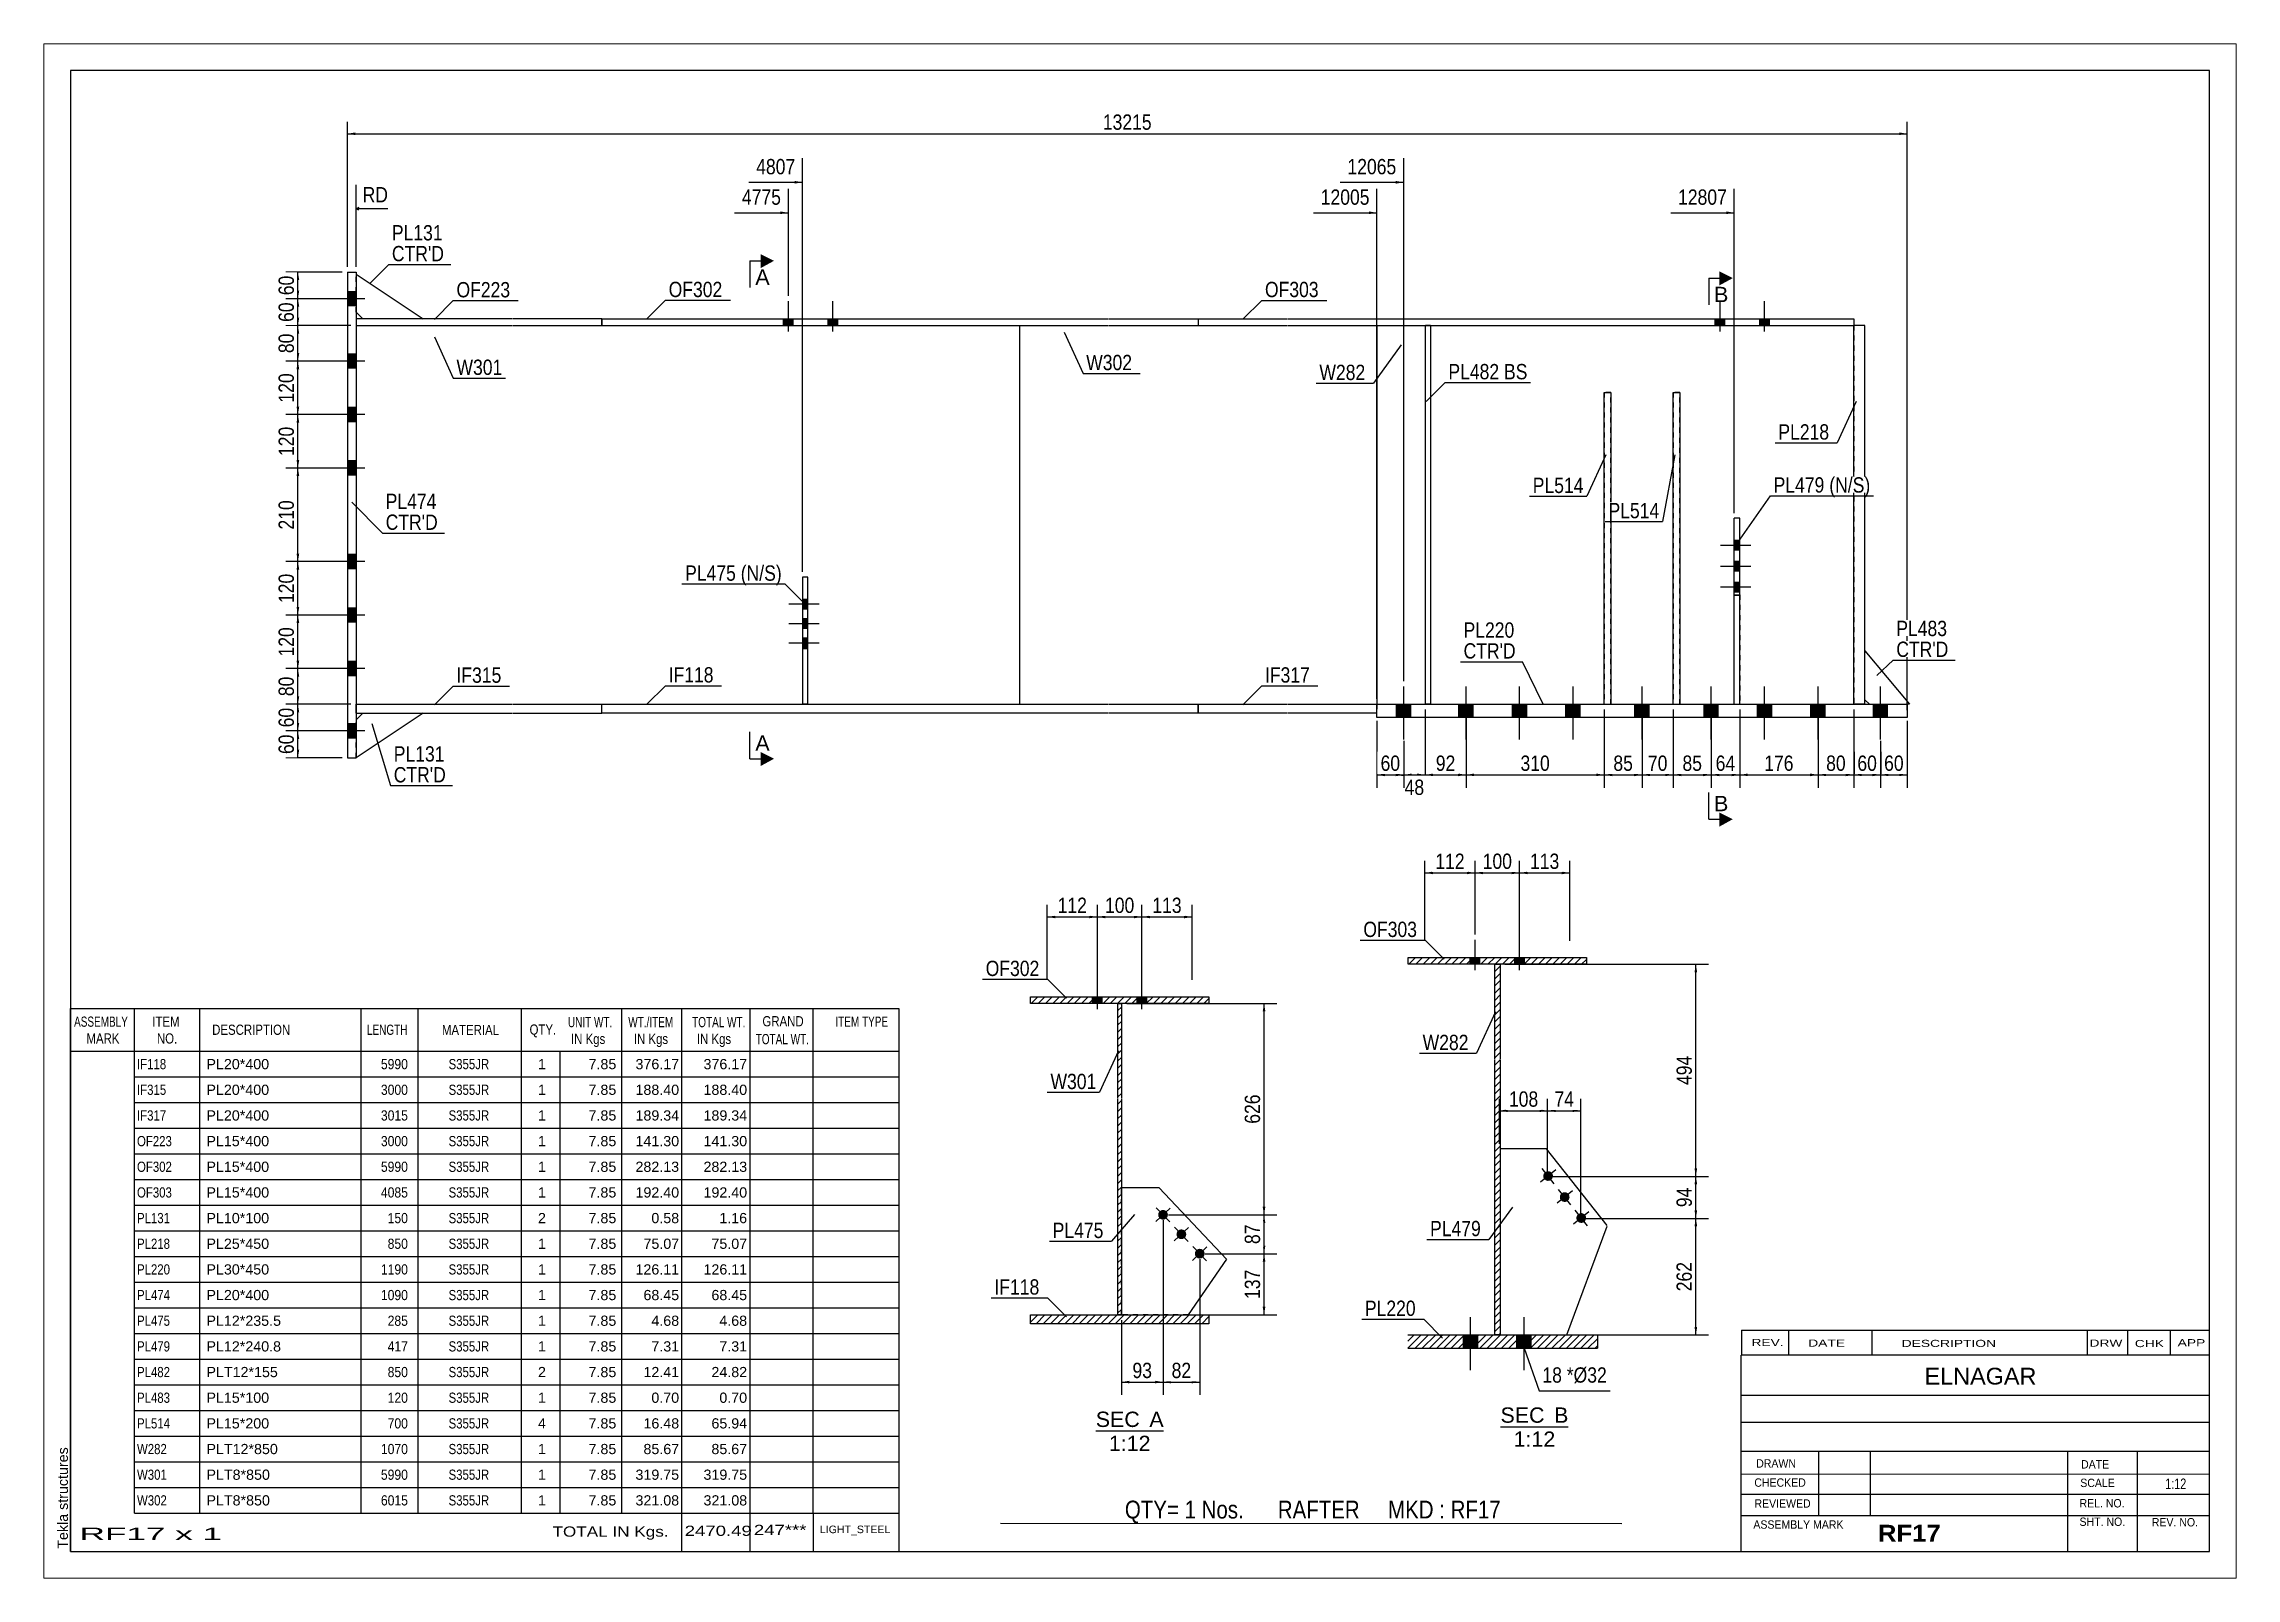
# Paper-space layout 'Layout1' of a CAD drawing. Header units: millimetres. Extents: x 0 to 410, y 0 to 287.
# The model-space entities are those that its viewports show. They can reach past a viewport. Long polylines and large blocks are cut down to what shows.
import ezdxf

# ---------------------------------------------------------------- set-up
doc = ezdxf.new("R2010")
doc.units = ezdxf.units.MM
doc.linetypes.add('DXK_LINE_DOT1', pattern=[1.8814, 0.9407, -0.9407])
doc.layers.add('Viewport layer', color=7, linetype='Continuous', plot=False)
doc.styles.add('Arial', font='ARIAL.TTF', dxfattribs={"height": 0.2})
doc.styles.add('Arial Bold', font='ARIALBD.TTF', dxfattribs={"height": 0.2})
doc.styles.add('Arial Narrow', font='ARIALN.TTF', dxfattribs={"height": 0.2})

# ---------------------------------------------------------------- blocks, each defined once
blk = doc.blocks.new('Unknown-625697804-1211')
at = {"color": 5, "linetype": 'Continuous'}
for p, q in [((346.57, 83.11), (-53.43, 83.11)), ((-53.43, 83.11), (-53.43, -193.89)), ((346.57, -193.89), (346.57, 83.11)), ((-53.43, -193.89), (346.57, -193.89))]:
    blk.add_line(p, q, dxfattribs=at)
at = {"color": 174, "linetype": 'Continuous', "style": 'Arial'}
blk.add_text('Tekla structures', height=1.9102, rotation=90, dxfattribs=at).set_placement((-53.93, -193.39))
blk = doc.blocks.new('Unknown-625697804-12 - 2055')
at = {"color": 1, "linetype": 'Continuous'}
blk.add_line((138.3, -171.36), (150.98, -171.36), dxfattribs=at)
at = {"color": 0, "linetype": 'Continuous'}
blk.add_wipeout([(146.52, -170.61), (146.52, -167.61), (138.3, -167.61), (138.3, -170.61)], dxfattribs=at)
blk.add_wipeout([(150.98, -170.61), (150.98, -167.61), (148.32, -167.61), (148.32, -170.61)], dxfattribs=at)
blk.add_wipeout([(148.53, -175.11), (148.53, -172.11), (140.75, -172.11), (140.75, -175.11)], dxfattribs=at)
at = {"color": 136, "linetype": 'Continuous', "style": 'Arial'}
for s, height, p in [('SEC', 2.865, (138.3, -170.61)), ('A', 2.87, (148.32, -170.61)), ('1:12', 2.865, (140.75, -175.11))]:
    blk.add_text(s, height=height, dxfattribs=at).set_placement(p)
blk = doc.blocks.new('Unknown-625697804-13 - 2194')
at = {"color": 1, "linetype": 'Continuous'}
blk.add_line((213.99, -170.57), (226.67, -170.57), dxfattribs=at)
at = {"color": 0, "linetype": 'Continuous'}
blk.add_wipeout([(222.21, -169.82), (222.21, -166.82), (213.99, -166.82), (213.99, -169.82)], dxfattribs=at)
blk.add_wipeout([(226.67, -169.82), (226.67, -166.82), (224.01, -166.82), (224.01, -169.82)], dxfattribs=at)
blk.add_wipeout([(224.22, -174.32), (224.22, -171.32), (216.44, -171.32), (216.44, -174.32)], dxfattribs=at)
at = {"color": 136, "linetype": 'Continuous', "style": 'Arial'}
for s, height, p in [('SEC', 2.865, (213.99, -169.82)), ('B', 2.87, (224.01, -169.82)), ('1:12', 2.865, (216.44, -174.32))]:
    blk.add_text(s, height=height, dxfattribs=at).set_placement(p)
blk = doc.blocks.new('Part-625697804-1537 - 1232')
at = {"color": 2, "linetype": 'Continuous'}
for p, q in [((45.93, -37.08), (45.93, -35.42)), ((45.93, -35.42), (62.6, -35.42)), ((62.7, -35.42), (107.25, -35.42)), ((107.35, -35.42), (140.69, -35.42)), ((140.79, -35.42), (157.45, -35.42)), ((157.45, -35.42), (157.45, -37.08)), ((62.6, -37.08), (45.93, -37.08)), ((107.25, -37.08), (62.7, -37.08)), ((140.69, -37.08), (107.35, -37.08)), ((157.45, -37.08), (140.79, -37.08))]:
    blk.add_line(p, q, dxfattribs=at)
blk = doc.blocks.new('Part-625697804-1279 - 1232')
at = {"color": 2, "linetype": 'Continuous'}
for p, q in [((199.89, 35.42), (199.89, -35.42)), ((200.89, 35.42), (200.89, -35.42))]:
    blk.add_line(p, q, dxfattribs=at)
at = {"color": 7, "linetype": 'DXK_LINE_DOT1'}
for p, q in [((200.89, 35.42), (199.89, 35.42)), ((200.89, -35.42), (199.89, -35.42))]:
    blk.add_line(p, q, dxfattribs=at)
blk = doc.blocks.new('Bolt-625697804-1710 - 1232')
at = {"linetype": 'Continuous'}
for points in [[(258.72, -6.62), (258.72, -4.79), (257.72, -4.79), (257.72, -6.62)], [(258.72, -10.54), (258.72, -8.71), (257.72, -8.71), (257.72, -10.54)], [(258.72, -14.47), (258.72, -12.63), (257.72, -12.63), (257.72, -14.47)]]:
    blk.add_hatch(color=3, dxfattribs=at).paths.add_polyline_path(points)
at = {"color": 3, "linetype": 'Continuous'}
for p, q in [((260.8, -5.7), (255.14, -5.7)), ((258.72, -4.79), (257.72, -4.79)), ((258.72, -6.62), (257.72, -6.62)), ((260.8, -9.63), (255.14, -9.63)), ((258.72, -8.71), (257.72, -8.71)), ((258.72, -10.54), (257.72, -10.54)), ((260.8, -13.55), (255.14, -13.55)), ((258.72, -12.63), (257.72, -12.63)), ((258.72, -14.47), (257.72, -14.47))]:
    blk.add_line(p, q, dxfattribs=at)
blk = doc.blocks.new('Part-625697804-1354 - 1232')
at = {"color": 2, "linetype": 'Continuous'}
for p, q in [((190.89, -37.92), (190.89, -35.42)), ((190.89, -35.42), (290.05, -35.42)), ((290.05, -35.42), (290.05, -37.92)), ((290.05, -37.92), (190.89, -37.92))]:
    blk.add_line(p, q, dxfattribs=at)
blk = doc.blocks.new('Part-625697804-1257 - 1232')
at = {"color": 2, "linetype": 'Continuous'}
for p, q in [((282.14, 35.42), (280.05, 35.42)), ((280.05, -35.42), (280.05, 35.42)), ((282.14, -35.42), (282.14, 35.42)), ((282.14, -35.42), (280.05, -35.42))]:
    blk.add_line(p, q, dxfattribs=at)
blk = doc.blocks.new('Part-625697804-1493 - 1232')
at = {"color": 2, "linetype": 'Continuous'}
blk.add_line((190.89, 35.42), (190.89, -35.42), dxfattribs=at)
at = {"color": 7, "linetype": 'DXK_LINE_DOT1'}
for p, q in [((190.89, 35.42), (199.89, 35.42)), ((200.89, 35.42), (280.05, 35.42)), ((280.05, 35.42), (280.05, -35.42)), ((190.89, -35.42), (199.89, -35.42)), ((200.89, -35.42), (280.05, -35.42))]:
    blk.add_line(p, q, dxfattribs=at)
blk = doc.blocks.new('Part-625697804-1301 - 1232')
at = {"color": 7, "linetype": 'DXK_LINE_DOT1'}
for p, q in [((199.89, 35.42), (199.89, -35.42)), ((200.89, 35.42), (200.89, -35.42))]:
    blk.add_line(p, q, dxfattribs=at)
blk = doc.blocks.new('Part-625697804-3317 - 1232')
at = {"color": 7, "linetype": 'DXK_LINE_DOT1'}
for p, q in [((234.64, 22.92), (233.39, 22.92)), ((233.39, 22.92), (233.39, -35.42)), ((234.64, -35.42), (234.64, 22.92))]:
    blk.add_line(p, q, dxfattribs=at)
blk = doc.blocks.new('Part-625697804-1383 - 1232')
at = {"color": 2, "linetype": 'Continuous'}
for p, q in [((282.14, -25.42), (290.47, -35.42)), ((282.14, -34.58), (282.97, -35.42)), ((290.47, -35.42), (290.05, -35.42))]:
    blk.add_line(p, q, dxfattribs=at)
at = {"color": 7, "linetype": 'DXK_LINE_DOT1'}
for p, q in [((282.14, -34.58), (282.14, -25.42)), ((282.97, -35.42), (290.05, -35.42))]:
    blk.add_line(p, q, dxfattribs=at)
blk = doc.blocks.new('Part-625697804-1704 - 1232')
at = {"color": 7, "linetype": 'DXK_LINE_DOT1'}
for p, q in [((0, 35.42), (0, -35.42)), ((0, 35.42), (29.17, 35.42)), ((29.27, 35.42), (62.6, 35.42)), ((62.7, 35.42), (107.25, 35.42)), ((107.35, 35.42), (124.02, 35.42)), ((0, -35.42), (29.17, -35.42)), ((29.27, -35.42), (62.6, -35.42)), ((62.7, -35.42), (83.48, -35.42)), ((84.48, -35.42), (107.25, -35.42)), ((107.35, -35.42), (124.02, -35.42))]:
    blk.add_line(p, q, dxfattribs=at)
at = {"color": 2, "linetype": 'Continuous'}
blk.add_line((124.02, 35.42), (124.02, -35.42), dxfattribs=at)
blk = doc.blocks.new('Bolt-625697804-1708 - 1232')
at = {"linetype": 'Continuous'}
for points in [[(-1.67, 41.75), (-1.67, 39.08), (0, 39.08), (0, 41.75)], [(-1.67, 41.75), (-1.67, 39.08), (0, 39.08), (0, 41.75)], [(-1.67, 30.08), (-1.67, 27.42), (0, 27.42), (0, 30.08)], [(-1.67, 30.08), (-1.67, 27.42), (0, 27.42), (0, 30.08)], [(-1.67, 20.08), (-1.67, 17.42), (0, 17.42), (0, 20.08)], [(-1.67, 20.08), (-1.67, 17.42), (0, 17.42), (0, 20.08)], [(-1.67, 10.08), (-1.67, 7.42), (0, 7.42), (0, 10.08)], [(-1.67, 10.08), (-1.67, 7.42), (0, 7.42), (0, 10.08)], [(-1.67, -7.42), (-1.67, -10.08), (0, -10.08), (0, -7.42)], [(-1.67, -7.42), (-1.67, -10.08), (0, -10.08), (0, -7.42)], [(-1.67, -17.42), (-1.67, -20.08), (0, -20.08), (0, -17.42)], [(-1.67, -17.42), (-1.67, -20.08), (0, -20.08), (0, -17.42)], [(-1.67, -27.42), (-1.67, -30.08), (0, -30.08), (0, -27.42)], [(-1.67, -27.42), (-1.67, -30.08), (0, -30.08), (0, -27.42)], [(-1.67, -39.08), (-1.67, -41.75), (0, -41.75), (0, -39.08)], [(-1.67, -39.08), (-1.67, -41.75), (0, -41.75), (0, -39.08)]]:
    blk.add_hatch(color=3, dxfattribs=at).paths.add_polyline_path(points)
at = {"color": 3, "linetype": 'Continuous'}
for p, q in [((0, 41.75), (-1.67, 41.75)), ((0, 41.75), (-1.67, 41.75)), ((1.58, 40.42), (-7.5, 40.42)), ((1.58, 40.42), (-7.5, 40.42)), ((0, 39.08), (-1.67, 39.08)), ((0, 39.08), (-1.67, 39.08)), ((1.58, 28.75), (-7.5, 28.75)), ((1.58, 28.75), (-7.5, 28.75)), ((0, 30.08), (-1.67, 30.08)), ((0, 30.08), (-1.67, 30.08)), ((0, 27.42), (-1.67, 27.42)), ((0, 27.42), (-1.67, 27.42)), ((1.58, 18.75), (-7.5, 18.75)), ((1.58, 18.75), (-7.5, 18.75)), ((0, 20.08), (-1.67, 20.08)), ((0, 20.08), (-1.67, 20.08)), ((0, 17.42), (-1.67, 17.42)), ((0, 17.42), (-1.67, 17.42)), ((1.58, 8.75), (-7.5, 8.75)), ((1.58, 8.75), (-7.5, 8.75)), ((0, 10.08), (-1.67, 10.08)), ((0, 10.08), (-1.67, 10.08)), ((0, 7.42), (-1.67, 7.42)), ((0, 7.42), (-1.67, 7.42)), ((0, -7.42), (-1.67, -7.42)), ((0, -7.42), (-1.67, -7.42)), ((1.58, -8.75), (-7.5, -8.75)), ((1.58, -8.75), (-7.5, -8.75)), ((0, -10.08), (-1.67, -10.08)), ((0, -10.08), (-1.67, -10.08)), ((1.58, -18.75), (-7.5, -18.75)), ((1.58, -18.75), (-7.5, -18.75)), ((0, -17.42), (-1.67, -17.42)), ((0, -17.42), (-1.67, -17.42)), ((0, -20.08), (-1.67, -20.08)), ((0, -20.08), (-1.67, -20.08)), ((0, -27.42), (-1.67, -27.42)), ((0, -27.42), (-1.67, -27.42)), ((1.58, -28.75), (-7.5, -28.75)), ((1.58, -28.75), (-7.5, -28.75)), ((0, -30.08), (-1.67, -30.08)), ((0, -30.08), (-1.67, -30.08)), ((1.58, -40.42), (-7.5, -40.42)), ((1.58, -40.42), (-7.5, -40.42)), ((0, -39.08), (-1.67, -39.08)), ((0, -39.08), (-1.67, -39.08)), ((0, -41.75), (-1.67, -41.75)), ((0, -41.75), (-1.67, -41.75))]:
    blk.add_line(p, q, dxfattribs=at)
blk = doc.blocks.new('Part-625697804-1644 - 1232')
at = {"color": 2, "linetype": 'Continuous'}
for p, q in [((84.48, -11.68), (83.48, -11.68)), ((83.48, -11.68), (83.48, -35.42)), ((84.48, -35.42), (84.48, -11.68)), ((83.48, -25.01), (84.48, -25.01))]:
    blk.add_line(p, q, dxfattribs=at)
at = {"color": 7, "linetype": 'DXK_LINE_DOT1'}
blk.add_line((84.48, -35.42), (83.48, -35.42), dxfattribs=at)
blk = doc.blocks.new('Part-625697804-1405 - 1232')
at = {"color": 2, "linetype": 'Continuous'}
for p, q in [((0, 36.67), (0, 35.42)), ((29.17, 36.67), (0, 36.67)), ((0, 35.42), (29.17, 35.42)), ((45.93, 36.67), (29.27, 36.67)), ((29.27, 35.42), (45.93, 35.42)), ((45.93, 35.42), (45.93, 36.67))]:
    blk.add_line(p, q, dxfattribs=at)
blk = doc.blocks.new('Part-625697804-1427 - 1232')
at = {"color": 2, "linetype": 'Continuous'}
for p, q in [((45.93, 36.67), (45.93, 35.42)), ((45.93, 36.67), (62.6, 36.67)), ((45.93, 35.42), (62.6, 35.42)), ((62.7, 36.67), (107.25, 36.67)), ((62.7, 35.42), (107.25, 35.42)), ((107.35, 36.67), (140.69, 36.67)), ((107.35, 35.42), (140.69, 35.42)), ((140.79, 36.67), (157.45, 36.67)), ((140.79, 35.42), (157.45, 35.42)), ((157.45, 36.67), (157.45, 35.42))]:
    blk.add_line(p, q, dxfattribs=at)
blk = doc.blocks.new('Part-625697804-1449 - 1232')
at = {"color": 2, "linetype": 'Continuous'}
for p, q in [((157.45, 36.67), (157.45, 35.42)), ((157.45, 36.67), (174.12, 36.67)), ((157.45, 35.42), (174.12, 35.42)), ((174.22, 36.67), (280.05, 36.67)), ((174.22, 35.42), (280.05, 35.42)), ((280.05, 36.67), (280.05, 35.42))]:
    blk.add_line(p, q, dxfattribs=at)
blk = doc.blocks.new('Part-625697804-1471 - 1232')
at = {"color": 2, "linetype": 'Continuous'}
blk.add_line((124.02, 35.42), (124.02, -35.42), dxfattribs=at)
at = {"color": 7, "linetype": 'DXK_LINE_DOT1'}
for p, q in [((124.02, 35.42), (140.69, 35.42)), ((140.79, 35.42), (174.12, 35.42)), ((174.22, 35.42), (190.89, 35.42)), ((190.89, 35.42), (190.89, -35.42)), ((124.02, -35.42), (140.69, -35.42)), ((140.79, -35.42), (174.12, -35.42)), ((174.22, -35.42), (190.89, -35.42))]:
    blk.add_line(p, q, dxfattribs=at)
blk = doc.blocks.new('Part-625697804-3314 - 1232')
at = {"color": 2, "linetype": 'Continuous'}
for p, q in [((246.3, -35.42), (246.3, 22.92)), ((246.3, 22.92), (247.55, 22.92)), ((247.55, 22.92), (247.55, -35.42))]:
    blk.add_line(p, q, dxfattribs=at)
blk = doc.blocks.new('Part-625697804-1515 - 1232')
at = {"color": 2, "linetype": 'Continuous'}
for p, q in [((0, -37.08), (0, -35.42)), ((0, -35.42), (29.17, -35.42)), ((29.27, -35.42), (45.93, -35.42)), ((45.93, -37.08), (45.93, -35.42)), ((0, -37.08), (29.17, -37.08)), ((29.27, -37.08), (45.93, -37.08))]:
    blk.add_line(p, q, dxfattribs=at)
blk = doc.blocks.new('Part-625697804-1559 - 1232')
at = {"color": 2, "linetype": 'Continuous'}
for p, q in [((157.45, -37.08), (157.45, -35.42)), ((157.45, -35.42), (174.12, -35.42)), ((174.22, -35.42), (190.89, -35.42)), ((174.12, -37.08), (157.45, -37.08)), ((190.89, -37.08), (174.22, -37.08))]:
    blk.add_line(p, q, dxfattribs=at)
at = {"color": 7, "linetype": 'DXK_LINE_DOT1'}
blk.add_line((190.89, -35.42), (190.89, -37.08), dxfattribs=at)
blk = doc.blocks.new('Part-625697804-1588 - 1232')
at = {"color": 2, "linetype": 'Continuous'}
for p, q in [((-1.67, 45.42), (0, 45.42)), ((-1.67, 45.42), (-1.67, -45.42)), ((0, 45.42), (0, -45.42)), ((-1.67, -45.42), (0, -45.42))]:
    blk.add_line(p, q, dxfattribs=at)
blk = doc.blocks.new('Part-625697804-1617 - 1232')
at = {"color": 2, "linetype": 'Continuous'}
for p, q in [((0, 45), (12.5, 36.67)), ((1.25, 36.67), (0, 37.92))]:
    blk.add_line(p, q, dxfattribs=at)
at = {"color": 7, "linetype": 'DXK_LINE_DOT1'}
for p, q in [((0, 37.92), (0, 45)), ((12.5, 36.67), (1.25, 36.67))]:
    blk.add_line(p, q, dxfattribs=at)
blk = doc.blocks.new('Part-625697804-3316 - 1232')
at = {"color": 2, "linetype": 'Continuous'}
for p, q in [((233.39, -35.42), (233.39, 22.92)), ((233.39, 22.92), (234.64, 22.92)), ((234.64, 22.92), (234.64, -35.42))]:
    blk.add_line(p, q, dxfattribs=at)
blk = doc.blocks.new('Part-625697804-1622 - 1232')
at = {"color": 2, "linetype": 'Continuous'}
for p, q in [((12.5, -37.08), (0, -45.42)), ((0, -38.33), (1.25, -37.08))]:
    blk.add_line(p, q, dxfattribs=at)
at = {"color": 7, "linetype": 'DXK_LINE_DOT1'}
for p, q in [((0, -45.42), (0, -38.33)), ((1.25, -37.08), (12.5, -37.08))]:
    blk.add_line(p, q, dxfattribs=at)
blk = doc.blocks.new('Part-625697804-1666 - 1232')
at = {"linetype": 'Continuous'}
h = blk.add_hatch(dxfattribs=at)
h.set_pattern_fill('', scale=0.3, style=0, pattern_type=0)
h.set_pattern_definition([(45, (257.7201, -14.9736), (-0.6735, 0.6735), [])])
h.paths.add_polyline_path([(258.72, -14.97), (257.72, -14.97), (257.72, -15.09), (258.72, -15.09)])
at = {"color": 2, "linetype": 'Continuous'}
for p, q in [((258.72, -0.63), (257.72, -0.63)), ((257.72, -14.97), (257.72, -0.63)), ((258.72, -14.97), (258.72, -0.63)), ((257.72, -15.09), (257.72, -14.97)), ((257.72, -14.97), (258.72, -14.97)), ((257.72, -35.42), (257.72, -15.09)), ((258.72, -15.09), (257.72, -15.09)), ((258.72, -14.97), (258.72, -15.09)), ((258.72, -35.42), (258.72, -15.09))]:
    blk.add_line(p, q, dxfattribs=at)
at = {"color": 7, "linetype": 'DXK_LINE_DOT1'}
for p, q in [((257.72, -15.09), (257.72, -14.97)), ((258.72, -14.97), (258.72, -35.42))]:
    blk.add_line(p, q, dxfattribs=at)
blk = doc.blocks.new('Bolt-625697804-1705 - 1232')
at = {"linetype": 'Continuous'}
for points in [[(197.22, -35.42), (194.55, -35.42), (194.55, -37.92), (197.22, -37.92)], [(197.22, -35.42), (194.55, -35.42), (194.55, -37.92), (197.22, -37.92)], [(208.89, -35.42), (206.22, -35.42), (206.22, -37.92), (208.89, -37.92)], [(208.89, -35.42), (206.22, -35.42), (206.22, -37.92), (208.89, -37.92)], [(218.89, -35.42), (216.22, -35.42), (216.22, -37.92), (218.89, -37.92)], [(218.89, -35.42), (216.22, -35.42), (216.22, -37.92), (218.89, -37.92)], [(228.89, -35.42), (226.22, -35.42), (226.22, -37.92), (228.89, -37.92)], [(228.89, -35.42), (226.22, -35.42), (226.22, -37.92), (228.89, -37.92)], [(241.8, -35.42), (239.14, -35.42), (239.14, -37.92), (241.8, -37.92)], [(241.8, -35.42), (239.14, -35.42), (239.14, -37.92), (241.8, -37.92)], [(254.72, -35.42), (252.05, -35.42), (252.05, -37.92), (254.72, -37.92)], [(254.72, -35.42), (252.05, -35.42), (252.05, -37.92), (254.72, -37.92)], [(264.72, -35.42), (262.05, -35.42), (262.05, -37.92), (264.72, -37.92)], [(264.72, -35.42), (262.05, -35.42), (262.05, -37.92), (264.72, -37.92)], [(274.72, -35.42), (272.05, -35.42), (272.05, -37.92), (274.72, -37.92)], [(274.72, -35.42), (272.05, -35.42), (272.05, -37.92), (274.72, -37.92)], [(286.39, -35.42), (283.72, -35.42), (283.72, -37.92), (286.39, -37.92)], [(286.39, -35.42), (283.72, -35.42), (283.72, -37.92), (286.39, -37.92)]]:
    blk.add_hatch(color=3, dxfattribs=at).paths.add_polyline_path(points)
at = {"color": 3, "linetype": 'Continuous'}
for p, q in [((195.89, -42), (195.89, -32.08)), ((195.89, -42), (195.89, -32.08)), ((207.55, -42), (207.55, -32.08)), ((207.55, -42), (207.55, -32.08)), ((217.55, -42), (217.55, -32.08)), ((217.55, -42), (217.55, -32.08)), ((227.55, -42), (227.55, -32.08)), ((227.55, -42), (227.55, -32.08)), ((240.47, -42), (240.47, -32.08)), ((240.47, -42), (240.47, -32.08)), ((253.39, -42), (253.39, -32.08)), ((253.39, -42), (253.39, -32.08)), ((263.39, -42), (263.39, -32.08)), ((263.39, -42), (263.39, -32.08)), ((273.39, -42), (273.39, -32.08)), ((273.39, -42), (273.39, -32.08)), ((285.05, -42), (285.05, -32.08)), ((285.05, -42), (285.05, -32.08)), ((194.55, -37.92), (194.55, -35.42)), ((194.55, -37.92), (194.55, -35.42)), ((197.22, -37.92), (197.22, -35.42)), ((197.22, -37.92), (197.22, -35.42)), ((206.22, -37.92), (206.22, -35.42)), ((206.22, -37.92), (206.22, -35.42)), ((208.89, -37.92), (208.89, -35.42)), ((208.89, -37.92), (208.89, -35.42)), ((216.22, -37.92), (216.22, -35.42)), ((216.22, -37.92), (216.22, -35.42)), ((218.89, -37.92), (218.89, -35.42)), ((218.89, -37.92), (218.89, -35.42)), ((226.22, -37.92), (226.22, -35.42)), ((226.22, -37.92), (226.22, -35.42)), ((228.89, -37.92), (228.89, -35.42)), ((228.89, -37.92), (228.89, -35.42)), ((239.14, -37.92), (239.14, -35.42)), ((239.14, -37.92), (239.14, -35.42)), ((241.8, -37.92), (241.8, -35.42)), ((241.8, -37.92), (241.8, -35.42)), ((252.05, -37.92), (252.05, -35.42)), ((252.05, -37.92), (252.05, -35.42)), ((254.72, -37.92), (254.72, -35.42)), ((254.72, -37.92), (254.72, -35.42)), ((262.05, -37.92), (262.05, -35.42)), ((262.05, -37.92), (262.05, -35.42)), ((264.72, -37.92), (264.72, -35.42)), ((264.72, -37.92), (264.72, -35.42)), ((272.05, -37.92), (272.05, -35.42)), ((272.05, -37.92), (272.05, -35.42)), ((274.72, -37.92), (274.72, -35.42)), ((274.72, -37.92), (274.72, -35.42)), ((283.72, -37.92), (283.72, -35.42)), ((283.72, -37.92), (283.72, -35.42)), ((286.39, -37.92), (286.39, -35.42)), ((286.39, -37.92), (286.39, -35.42))]:
    blk.add_line(p, q, dxfattribs=at)
blk = doc.blocks.new('Bolt-625697804-1706 - 1232')
at = {"linetype": 'Continuous'}
for points in [[(79.89, 35.42), (81.73, 35.42), (81.73, 36.67), (79.89, 36.67)], [(79.89, 35.41), (81.73, 35.41), (81.73, 36.66), (79.89, 36.66)], [(88.23, 35.42), (90.06, 35.42), (90.06, 36.67), (88.23, 36.67)], [(88.23, 35.41), (90.06, 35.41), (90.06, 36.66), (88.23, 36.66)]]:
    blk.add_hatch(color=3, dxfattribs=at).paths.add_polyline_path(points)
at = {"color": 3, "linetype": 'Continuous'}
for p, q in [((80.81, 34.33), (80.81, 40)), ((80.81, 34.33), (80.81, 39.99)), ((89.14, 34.33), (89.14, 40)), ((89.14, 34.33), (89.14, 39.99)), ((79.89, 35.42), (79.89, 36.67)), ((79.89, 35.41), (79.89, 36.66)), ((81.73, 35.42), (81.73, 36.67)), ((81.73, 35.41), (81.73, 36.66)), ((88.23, 35.42), (88.23, 36.67)), ((88.23, 35.41), (88.23, 36.66)), ((90.06, 35.42), (90.06, 36.67)), ((90.06, 35.41), (90.06, 36.66))]:
    blk.add_line(p, q, dxfattribs=at)
blk = doc.blocks.new('Bolt-625697804-1707 - 1232')
at = {"linetype": 'Continuous'}
for points in [[(254.14, 35.42), (255.97, 35.42), (255.97, 36.67), (254.14, 36.67)], [(254.14, 35.41), (255.97, 35.41), (255.97, 36.66), (254.14, 36.66)], [(262.47, 35.42), (264.3, 35.42), (264.3, 36.67), (262.47, 36.67)], [(262.47, 35.41), (264.3, 35.41), (264.3, 36.66), (262.47, 36.66)]]:
    blk.add_hatch(color=3, dxfattribs=at).paths.add_polyline_path(points)
at = {"color": 3, "linetype": 'Continuous'}
for p, q in [((255.05, 34.33), (255.05, 40)), ((255.05, 34.33), (255.05, 39.99)), ((263.39, 34.33), (263.39, 40)), ((263.39, 34.33), (263.39, 39.99)), ((254.14, 35.42), (254.14, 36.67)), ((254.14, 35.41), (254.14, 36.66)), ((255.97, 35.42), (255.97, 36.67)), ((255.97, 35.41), (255.97, 36.66)), ((262.47, 35.42), (262.47, 36.67)), ((262.47, 35.41), (262.47, 36.66)), ((264.3, 35.42), (264.3, 36.67)), ((264.3, 35.41), (264.3, 36.66))]:
    blk.add_line(p, q, dxfattribs=at)
blk = doc.blocks.new('Bolt-625697804-1709 - 1232')
at = {"linetype": 'Continuous'}
for points in [[(84.48, -17.63), (84.48, -15.8), (83.48, -15.8), (83.48, -17.63)], [(84.48, -21.26), (84.48, -19.43), (83.48, -19.43), (83.48, -21.26)], [(84.48, -24.9), (84.48, -23.06), (83.48, -23.06), (83.48, -24.9)]]:
    blk.add_hatch(color=3, dxfattribs=at).paths.add_polyline_path(points)
at = {"color": 3, "linetype": 'Continuous'}
for p, q in [((84.48, -15.8), (83.48, -15.8)), ((86.56, -16.71), (80.89, -16.71)), ((86.56, -20.35), (80.89, -20.35)), ((84.48, -17.63), (83.48, -17.63)), ((84.48, -19.43), (83.48, -19.43)), ((86.56, -23.98), (80.89, -23.98)), ((84.48, -21.26), (83.48, -21.26)), ((84.48, -23.06), (83.48, -23.06)), ((84.48, -24.9), (83.48, -24.9))]:
    blk.add_line(p, q, dxfattribs=at)
blk = doc.blocks.new('Part-625697804-3315 - 1232')
at = {"color": 7, "linetype": 'DXK_LINE_DOT1'}
for p, q in [((247.55, 22.92), (246.3, 22.92)), ((246.3, 22.92), (246.3, -35.42)), ((247.55, -35.42), (247.55, 22.92))]:
    blk.add_line(p, q, dxfattribs=at)
blk = doc.blocks.new('Part-625697804-2068 - 2055')
at = {"linetype": 'Continuous'}
h = blk.add_hatch(dxfattribs=at)
h.set_pattern_fill('', scale=0.3, style=0, pattern_type=0)
h.set_pattern_definition([(45, (142.4372, -91.3697), (-0.673519, 0.673519), [])])
h.paths.add_polyline_path([(143.1, -91.37), (142.44, -91.37), (142.44, -149.63), (143.1, -149.63)])
at = {"color": 2, "linetype": 'Continuous'}
for p, q in [((142.44, -91.37), (143.1, -91.37)), ((142.44, -109.13), (142.44, -91.37)), ((143.1, -91.37), (143.1, -109.13)), ((142.44, -149.63), (142.44, -109.23)), ((143.1, -109.23), (143.1, -149.63)), ((143.1, -149.63), (142.44, -149.63))]:
    blk.add_line(p, q, dxfattribs=at)
blk = doc.blocks.new('Part-625697804-2085 - 2055')
at = {"linetype": 'Continuous'}
h = blk.add_hatch(dxfattribs=at)
h.set_pattern_fill('', scale=0.3, style=0, pattern_type=0)
h.set_pattern_definition([(45, (126.1038, -90.1197), (-0.67352, 0.67352), [])])
h.paths.add_polyline_path([(159.44, -90.12), (126.1, -90.12), (126.1, -91.37), (159.44, -91.37)])
at = {"color": 2, "linetype": 'Continuous'}
for p, q in [((126.1, -90.12), (159.44, -90.12)), ((126.1, -91.37), (126.1, -90.12)), ((159.44, -90.12), (159.44, -91.37)), ((159.44, -91.37), (126.1, -91.37))]:
    blk.add_line(p, q, dxfattribs=at)
blk = doc.blocks.new('Bolt-625697804-2070 - 2055')
at = {"linetype": 'Continuous'}
for points in [[(137.68, -91.37), (139.52, -91.37), (139.52, -90.12), (137.68, -90.12)], [(137.68, -91.37), (139.52, -91.37), (139.52, -90.12), (137.68, -90.12)], [(146.02, -91.38), (147.85, -91.38), (147.85, -90.13), (146.02, -90.13)], [(146.02, -91.38), (147.85, -91.38), (147.85, -90.13), (146.02, -90.13)]]:
    blk.add_hatch(color=3, dxfattribs=at).paths.add_polyline_path(points)
at = {"color": 3, "linetype": 'Continuous'}
for p, q in [((137.68, -91.37), (137.68, -90.12)), ((137.68, -91.37), (137.68, -90.12)), ((138.6, -92.45), (138.6, -86.79)), ((138.6, -92.45), (138.6, -86.79)), ((139.52, -91.37), (139.52, -90.12)), ((139.52, -91.37), (139.52, -90.12)), ((146.02, -91.38), (146.02, -90.13)), ((146.02, -91.38), (146.02, -90.13)), ((146.93, -92.46), (146.94, -86.79)), ((146.93, -92.46), (146.94, -86.79)), ((147.85, -91.38), (147.85, -90.13)), ((147.85, -91.38), (147.85, -90.13))]:
    blk.add_line(p, q, dxfattribs=at)
blk = doc.blocks.new('Bolt-625697804-2073 - 2055')
at = {"linetype": 'Continuous'}
for points in [[(151.51, -131.59, -1), (150.25, -130.26, -1)], [(154.94, -135.23, -1), (153.68, -133.9, -1)], [(158.37, -138.86, -1), (157.11, -137.53, -1)]]:
    blk.add_hatch(color=3, dxfattribs=at).paths.add_polyline_path(points)
at = {"color": 3, "linetype": 'Continuous'}
for p, q in [((152.21, -129.67), (149.54, -132.19)), ((152.13, -132.26), (149.62, -129.59)), ((155.64, -133.3), (152.98, -135.82)), ((155.57, -135.89), (153.05, -133.23)), ((159.08, -136.94), (156.41, -139.45)), ((159, -139.53), (156.48, -136.86))]:
    blk.add_line(p, q, dxfattribs=at)
blk = doc.blocks.new('Part-625697804-2094 - 2055')
at = {"linetype": 'Continuous'}
h = blk.add_hatch(dxfattribs=at)
h.set_pattern_fill('', scale=0.3, style=0, pattern_type=0)
h.set_pattern_definition([(45, (126.1038, -149.6312), (-0.67352, 0.67352), [])])
h.paths.add_polyline_path([(159.44, -149.63), (126.1, -149.63), (126.1, -151.3), (159.44, -151.3)])
at = {"color": 2, "linetype": 'Continuous'}
for p, q in [((126.1, -149.63), (159.44, -149.63)), ((126.1, -151.3), (126.1, -149.63)), ((159.44, -151.3), (126.1, -151.3)), ((159.44, -149.63), (159.44, -151.3))]:
    blk.add_line(p, q, dxfattribs=at)
blk = doc.blocks.new('Part-625697804-2117 - 2055')
at = {"color": 2, "linetype": 'Continuous'}
for p, q in [((150.13, -125.9), (143.1, -125.9)), ((150.13, -125.9), (162.73, -139.22)), ((162.73, -139.22), (155.6, -149.63))]:
    blk.add_line(p, q, dxfattribs=at)
at = {"color": 7, "linetype": 'DXK_LINE_DOT1'}
for p, q in [((143.1, -149.63), (143.1, -125.9)), ((155.6, -149.63), (143.1, -149.63))]:
    blk.add_line(p, q, dxfattribs=at)
blk = doc.blocks.new('Part-625697804-2229 - 2194')
at = {"linetype": 'Continuous'}
h = blk.add_hatch(dxfattribs=at)
h.set_pattern_fill('', scale=0.3, style=0, pattern_type=0)
h.set_pattern_definition([(45, (196.7341, -82.8216), (-0.67352, 0.67352), [])])
h.paths.add_polyline_path([(230.07, -82.82), (196.73, -82.82), (196.73, -84.07), (230.07, -84.07)])
at = {"color": 2, "linetype": 'Continuous'}
for p, q in [((196.73, -82.82), (230.07, -82.82)), ((196.73, -84.07), (196.73, -82.82)), ((230.07, -84.07), (196.73, -84.07)), ((230.07, -82.82), (230.07, -84.07))]:
    blk.add_line(p, q, dxfattribs=at)
blk = doc.blocks.new('Part-625697804-2221 - 2194')
at = {"linetype": 'Continuous'}
h = blk.add_hatch(dxfattribs=at)
h.set_pattern_fill('', scale=0.3, style=0, pattern_type=0)
h.set_pattern_definition([(45, (196.6791, -155.8867), (-0.67352, 0.67352), [])])
h.paths.add_polyline_path([(196.68, -153.39), (196.68, -155.89), (232.15, -155.89), (232.15, -153.39)])
at = {"color": 2, "linetype": 'Continuous'}
for p, q in [((196.68, -153.39), (232.15, -153.39)), ((232.15, -153.39), (232.15, -155.89)), ((196.68, -155.89), (232.15, -155.89))]:
    blk.add_line(p, q, dxfattribs=at)
blk = doc.blocks.new('Part-625697804-2235 - 2194')
at = {"linetype": 'Continuous'}
h = blk.add_hatch(dxfattribs=at)
h.set_pattern_fill('', scale=0.3, style=0, pattern_type=0)
h.set_pattern_definition([(45, (212.9008, -84.0716), (-0.673519, 0.673519), [])])
h.paths.add_polyline_path([(213.9, -84.07), (212.9, -84.07), (212.9, -153.39), (213.9, -153.39)])
at = {"color": 2, "linetype": 'Continuous'}
for p, q in [((212.9, -84.07), (213.9, -84.07)), ((212.9, -101.83), (212.9, -84.07)), ((213.9, -84.07), (213.9, -101.83)), ((212.9, -153.39), (212.9, -101.93)), ((213.9, -101.93), (213.9, -153.39)), ((213.9, -153.39), (212.9, -153.39))]:
    blk.add_line(p, q, dxfattribs=at)
blk = doc.blocks.new('Bolt-625697804-2242 - 2194')
at = {"linetype": 'Continuous'}
for points in [[(223.46, -124.39, -1), (222.33, -122.96, -1)], [(226.56, -128.32, -1), (225.43, -126.88, -1)], [(229.66, -132.24, -1), (228.53, -130.8, -1)]]:
    blk.add_hatch(color=3, dxfattribs=at).paths.add_polyline_path(points)
at = {"color": 3, "linetype": 'Continuous'}
for p, q in [((224.33, -122.54), (221.46, -124.81)), ((224.03, -125.11), (221.76, -122.24)), ((227.43, -126.46), (224.56, -128.73)), ((227.13, -129.04), (224.86, -126.16)), ((230.53, -130.38), (227.66, -132.66)), ((230.23, -132.96), (227.96, -130.08))]:
    blk.add_line(p, q, dxfattribs=at)
blk = doc.blocks.new('Bolt-625697804-2245 - 2194')
at = {"linetype": 'Continuous'}
for points in [[(208.31, -84.07), (210.15, -84.07), (210.15, -82.82), (208.31, -82.82)], [(208.31, -84.07), (210.15, -84.07), (210.15, -82.82), (208.31, -82.82)], [(216.65, -84.08), (218.48, -84.08), (218.48, -82.83), (216.65, -82.83)], [(216.65, -84.08), (218.48, -84.08), (218.48, -82.83), (216.65, -82.83)]]:
    blk.add_hatch(color=3, dxfattribs=at).paths.add_polyline_path(points)
at = {"color": 3, "linetype": 'Continuous'}
for p, q in [((209.23, -85.15), (209.23, -79.49)), ((209.23, -85.15), (209.23, -79.49)), ((217.56, -85.16), (217.57, -79.5)), ((217.56, -85.16), (217.57, -79.5)), ((208.31, -84.07), (208.31, -82.82)), ((208.31, -84.07), (208.31, -82.82)), ((210.15, -84.07), (210.15, -82.82)), ((210.15, -84.07), (210.15, -82.82)), ((216.65, -84.08), (216.65, -82.83)), ((216.65, -84.08), (216.65, -82.83)), ((218.48, -84.08), (218.48, -82.83)), ((218.48, -84.08), (218.48, -82.83))]:
    blk.add_line(p, q, dxfattribs=at)
blk = doc.blocks.new('Bolt-625697804-2282 - 2194')
at = {"linetype": 'Continuous'}
for points in [[(207.07, -155.89), (209.73, -155.89), (209.73, -153.39), (207.07, -153.39)], [(217.07, -155.89), (219.73, -155.89), (219.73, -153.39), (217.07, -153.39)]]:
    blk.add_hatch(color=3, dxfattribs=at).paths.add_polyline_path(points)
at = {"color": 3, "linetype": 'Continuous'}
for p, q in [((208.4, -159.97), (208.4, -150.05)), ((218.4, -159.97), (218.4, -150.05)), ((207.07, -155.89), (207.07, -153.39)), ((209.73, -155.89), (209.73, -153.39)), ((217.07, -155.89), (217.07, -153.39)), ((219.73, -155.89), (219.73, -153.39))]:
    blk.add_line(p, q, dxfattribs=at)
blk = doc.blocks.new('Part-625697804-2327 - 2194')
at = {"color": 2, "linetype": 'Continuous'}
for p, q in [((222.6, -118.6), (213.9, -118.6)), ((233.94, -132.94), (222.6, -118.6)), ((226.4, -153.39), (233.94, -133.06))]:
    blk.add_line(p, q, dxfattribs=at)
at = {"color": 7, "linetype": 'DXK_LINE_DOT1'}
for p, q in [((213.9, -118.6), (213.9, -153.39)), ((213.9, -153.39), (226.4, -153.39))]:
    blk.add_line(p, q, dxfattribs=at)
blk = doc.blocks.new('StraightDimension-625697804-1729 - 1232')
at = {"linetype": 'Continuous'}
blk.add_hatch(color=7, dxfattribs=at).paths.add_polyline_path([(79.31, 56.76), (80.81, 56.51), (79.31, 56.26)])
at = {"color": 7, "linetype": 'Continuous'}
for p, q in [((80.81, 40.99), (80.81, 61.01)), ((70.75, 56.51), (80.81, 56.51))]:
    blk.add_line(p, q, dxfattribs=at)
at = {"color": 0, "linetype": 'Continuous'}
blk.add_wipeout([(6.53, 57.86), (6.53, 62.06), (0.59, 62.06), (0.59, 57.86)], dxfattribs=at)
at = {"color": 7, "linetype": 'Continuous'}
for p, q in [((0, 46.42), (0, 61.76)), ((0.5, 57.51), (0, 57.26)), ((0.5, 57.01), (0, 57.26)), ((5.93, 57.26), (0, 57.26))]:
    blk.add_line(p, q, dxfattribs=at)
at = {"color": 3, "linetype": 'Continuous', "style": 'Arial Narrow'}
blk.add_text('RD', height=2.863, dxfattribs=at).set_placement((1.19, 58.46))
at = {"color": 0}
blk.add_wipeout([(80.04, 57.41), (80.04, 61.61), (71.52, 61.61), (71.52, 57.41)], dxfattribs=at)
at = {"color": 3, "style": 'Arial Narrow'}
blk.add_text('4775', height=2.863, dxfattribs=at).set_placement((72.12, 58.01))
blk = doc.blocks.new('StraightDimension-625697804-1847 - 1232')
at = {"linetype": 'Continuous'}
for points in [[(-11.17, 43.92), (-10.92, 45.42), (-10.67, 43.92)], [(-10.67, 41.92), (-10.92, 40.42), (-11.17, 41.92)]]:
    blk.add_hatch(color=7, dxfattribs=at).paths.add_polyline_path(points)
at = {"color": 7, "linetype": 'Continuous'}
for p, q in [((-2.67, 45.42), (-13.17, 45.42)), ((-10.92, 40.42), (-10.92, 45.42)), ((-1, 40.42), (-13.17, 40.42))]:
    blk.add_line(p, q, dxfattribs=at)
at = {"color": 0}
blk.add_wipeout([(-11.07, 45.34), (-15.27, 45.34), (-15.27, 40.49), (-11.07, 40.49)], dxfattribs=at)
at = {"color": 3, "style": 'Arial Narrow'}
blk.add_text('60', height=2.863, rotation=90.0002, dxfattribs=at).set_placement((-11.67, 41.09))
blk = doc.blocks.new('StraightDimension-625697804-1748 - 1232')
at = {"linetype": 'Continuous'}
blk.add_hatch(color=7, dxfattribs=at).paths.add_polyline_path([(81.98, 62.46), (83.48, 62.21), (81.98, 61.96)])
at = {"color": 7, "linetype": 'Continuous'}
for p, q in [((83.48, -10.68), (83.48, 66.71)), ((73.41, 62.21), (83.48, 62.21))]:
    blk.add_line(p, q, dxfattribs=at)
at = {"color": 0}
blk.add_wipeout([(82.7, 63.11), (82.7, 67.31), (74.19, 67.31), (74.19, 63.11)], dxfattribs=at)
at = {"color": 3, "style": 'Arial Narrow'}
blk.add_text('4807', height=2.863, dxfattribs=at).set_placement((74.79, 63.71))
blk = doc.blocks.new('StraightDimension-625697804-1782 - 1232')
at = {"linetype": 'Continuous'}
blk.add_hatch(color=7, dxfattribs=at).paths.add_polyline_path([(256.22, 56.76), (257.72, 56.51), (256.22, 56.26)])
at = {"color": 7, "linetype": 'Continuous'}
for p, q in [((257.72, 0.31), (257.72, 61.01)), ((245.83, 56.51), (257.72, 56.51))]:
    blk.add_line(p, q, dxfattribs=at)
at = {"color": 0}
blk.add_wipeout([(256.95, 57.41), (256.95, 61.61), (246.6, 61.61), (246.6, 57.41)], dxfattribs=at)
at = {"color": 3, "style": 'Arial Narrow'}
blk.add_text('12807', height=2.863, dxfattribs=at).set_placement((247.2, 58.01))
blk = doc.blocks.new('StraightDimension-625697804-1881 - 1232')
at = {"linetype": 'Continuous'}
for points in [[(-11.17, 33.92), (-10.92, 35.42), (-10.67, 33.92)], [(-10.67, 30.25), (-10.92, 28.75), (-11.17, 30.25)]]:
    blk.add_hatch(color=7, dxfattribs=at).paths.add_polyline_path(points)
at = {"color": 7, "linetype": 'Continuous'}
for p, q in [((-1, 35.42), (-13.17, 35.42)), ((-10.92, 28.75), (-10.92, 35.42)), ((-1, 28.75), (-13.17, 28.75))]:
    blk.add_line(p, q, dxfattribs=at)
at = {"color": 0}
blk.add_wipeout([(-11.07, 34.51), (-15.27, 34.51), (-15.27, 29.66), (-11.07, 29.66)], dxfattribs=at)
at = {"color": 3, "style": 'Arial Narrow'}
blk.add_text('80', height=2.863, rotation=90.0002, dxfattribs=at).set_placement((-11.67, 30.26))
blk = doc.blocks.new('StraightDimension-625697804-5945 - 1232')
at = {"linetype": 'Continuous'}
for points in [[(286.55, -48.88), (285.05, -48.63), (286.55, -48.38)], [(288.55, -48.38), (290.05, -48.63), (288.55, -48.88)]]:
    blk.add_hatch(color=7, dxfattribs=at).paths.add_polyline_path(points)
at = {"color": 7, "linetype": 'Continuous'}
for p, q in [((290.05, -38.5), (290.05, -51.03)), ((285.05, -42.25), (285.05, -51.03)), ((285.05, -48.63), (290.05, -48.63))]:
    blk.add_line(p, q, dxfattribs=at)
at = {"color": 0}
blk.add_wipeout([(289.98, -48.48), (289.98, -44.28), (285.13, -44.28), (285.13, -48.48)], dxfattribs=at)
at = {"color": 3, "style": 'Arial Narrow'}
blk.add_text('60', height=2.863, dxfattribs=at).set_placement((285.73, -47.88))
blk = doc.blocks.new('StraightDimension-625697804-1865 - 1232')
at = {"linetype": 'Continuous'}
for points in [[(-11.17, 38.92), (-10.92, 40.42), (-10.67, 38.92)], [(-10.67, 36.92), (-10.92, 35.42), (-11.17, 36.92)]]:
    blk.add_hatch(color=7, dxfattribs=at).paths.add_polyline_path(points)
at = {"color": 7, "linetype": 'Continuous'}
for p, q in [((-1, 40.42), (-13.17, 40.42)), ((-10.92, 35.42), (-10.92, 40.42)), ((-1, 35.42), (-13.17, 35.42))]:
    blk.add_line(p, q, dxfattribs=at)
at = {"color": 0}
blk.add_wipeout([(-11.07, 40.34), (-15.27, 40.34), (-15.27, 35.49), (-11.07, 35.49)], dxfattribs=at)
at = {"color": 3, "style": 'Arial Narrow'}
blk.add_text('60', height=2.863, rotation=90.0002, dxfattribs=at).set_placement((-11.67, 36.09))
blk = doc.blocks.new('StraightDimension-625697804-1773 - 1232')
at = {"linetype": 'Continuous'}
blk.add_hatch(color=7, dxfattribs=at).paths.add_polyline_path([(194.39, 62.46), (195.89, 62.21), (194.39, 61.96)])
at = {"color": 7, "linetype": 'Continuous'}
for p, q in [((195.89, -31.08), (195.89, 66.71)), ((184, 62.21), (195.89, 62.21))]:
    blk.add_line(p, q, dxfattribs=at)
at = {"color": 0}
blk.add_wipeout([(195.11, 63.11), (195.11, 67.31), (184.77, 67.31), (184.77, 63.11)], dxfattribs=at)
at = {"color": 3, "style": 'Arial Narrow'}
blk.add_text('12065', height=2.863, dxfattribs=at).set_placement((185.37, 63.71))
blk = doc.blocks.new('StraightDimension-625697804-1898 - 1232')
at = {"linetype": 'Continuous'}
for points in [[(-11.17, 17.25), (-10.92, 18.75), (-10.67, 17.25)], [(-10.67, 10.25), (-10.92, 8.75), (-11.17, 10.25)]]:
    blk.add_hatch(color=7, dxfattribs=at).paths.add_polyline_path(points)
at = {"color": 7, "linetype": 'Continuous'}
for p, q in [((-1, 18.75), (-13.17, 18.75)), ((-10.92, 8.75), (-10.92, 18.75)), ((-1, 8.75), (-13.17, 8.75))]:
    blk.add_line(p, q, dxfattribs=at)
at = {"color": 0}
blk.add_wipeout([(-11.07, 17.09), (-15.27, 17.09), (-15.27, 10.41), (-11.07, 10.41)], dxfattribs=at)
at = {"color": 3, "style": 'Arial Narrow'}
blk.add_text('120', height=2.863, rotation=90.0002, dxfattribs=at).set_placement((-11.67, 11.01))
blk = doc.blocks.new('StraightDimension-625697804-1765 - 1232')
at = {"linetype": 'Continuous'}
blk.add_hatch(color=7, dxfattribs=at).paths.add_polyline_path([(189.39, 56.76), (190.89, 56.51), (189.39, 56.26)])
at = {"color": 7, "linetype": 'Continuous'}
for p, q in [((190.89, -34.42), (190.89, 61.01)), ((179, 56.51), (190.89, 56.51))]:
    blk.add_line(p, q, dxfattribs=at)
at = {"color": 0}
blk.add_wipeout([(190.11, 57.41), (190.11, 61.61), (179.77, 61.61), (179.77, 57.41)], dxfattribs=at)
at = {"color": 3, "style": 'Arial Narrow'}
blk.add_text('12005', height=2.863, dxfattribs=at).set_placement((180.37, 58.01))
blk = doc.blocks.new('StraightDimension-625697804-1889 - 1232')
at = {"linetype": 'Continuous'}
for points in [[(-11.17, 27.25), (-10.92, 28.75), (-10.67, 27.25)], [(-10.67, 20.25), (-10.92, 18.75), (-11.17, 20.25)]]:
    blk.add_hatch(color=7, dxfattribs=at).paths.add_polyline_path(points)
at = {"color": 7, "linetype": 'Continuous'}
for p, q in [((-1, 28.75), (-13.17, 28.75)), ((-10.92, 18.75), (-10.92, 28.75)), ((-1, 18.75), (-13.17, 18.75))]:
    blk.add_line(p, q, dxfattribs=at)
at = {"color": 0}
blk.add_wipeout([(-11.07, 27.09), (-15.27, 27.09), (-15.27, 20.41), (-11.07, 20.41)], dxfattribs=at)
at = {"color": 3, "style": 'Arial Narrow'}
blk.add_text('120', height=2.863, rotation=90.0002, dxfattribs=at).set_placement((-11.67, 21.01))
blk = doc.blocks.new('StraightDimension-625697804-1905 - 1232')
at = {"linetype": 'Continuous'}
for points in [[(-11.17, 7.25), (-10.92, 8.75), (-10.67, 7.25)], [(-10.67, -7.25), (-10.92, -8.75), (-11.17, -7.25)]]:
    blk.add_hatch(color=7, dxfattribs=at).paths.add_polyline_path(points)
at = {"color": 7, "linetype": 'Continuous'}
for p, q in [((-1, 8.75), (-13.17, 8.75)), ((-10.92, -8.75), (-10.92, 8.75)), ((-1, -8.75), (-13.17, -8.75))]:
    blk.add_line(p, q, dxfattribs=at)
at = {"color": 0}
blk.add_wipeout([(-11.07, 3.34), (-15.27, 3.34), (-15.27, -3.34), (-11.07, -3.34)], dxfattribs=at)
at = {"color": 3, "style": 'Arial Narrow'}
blk.add_text('210', height=2.863, rotation=90.0002, dxfattribs=at).set_placement((-11.67, -2.74))
blk = doc.blocks.new('StraightDimension-625697804-1912 - 1232')
at = {"linetype": 'Continuous'}
for points in [[(-11.17, -10.25), (-10.92, -8.75), (-10.67, -10.25)], [(-10.67, -17.25), (-10.92, -18.75), (-11.17, -17.25)]]:
    blk.add_hatch(color=7, dxfattribs=at).paths.add_polyline_path(points)
at = {"color": 7, "linetype": 'Continuous'}
for p, q in [((-1, -8.75), (-13.17, -8.75)), ((-10.92, -18.75), (-10.92, -8.75)), ((-1, -18.75), (-13.17, -18.75))]:
    blk.add_line(p, q, dxfattribs=at)
at = {"color": 0}
blk.add_wipeout([(-11.07, -10.41), (-15.27, -10.41), (-15.27, -17.09), (-11.07, -17.09)], dxfattribs=at)
at = {"color": 3, "style": 'Arial Narrow'}
blk.add_text('120', height=2.863, rotation=90.0002, dxfattribs=at).set_placement((-11.67, -16.49))
blk = doc.blocks.new('StraightDimension-625697804-1919 - 1232')
at = {"linetype": 'Continuous'}
for points in [[(-11.17, -20.25), (-10.92, -18.75), (-10.67, -20.25)], [(-10.67, -27.24), (-10.92, -28.74), (-11.17, -27.24)]]:
    blk.add_hatch(color=7, dxfattribs=at).paths.add_polyline_path(points)
at = {"color": 7, "linetype": 'Continuous'}
for p, q in [((-1, -18.75), (-13.17, -18.75)), ((-10.92, -28.74), (-10.92, -18.75)), ((-1, -28.74), (-13.17, -28.74))]:
    blk.add_line(p, q, dxfattribs=at)
at = {"color": 0}
blk.add_wipeout([(-11.07, -20.4), (-15.27, -20.4), (-15.27, -27.09), (-11.07, -27.09)], dxfattribs=at)
at = {"color": 3, "style": 'Arial Narrow'}
blk.add_text('120', height=2.863, rotation=90.0002, dxfattribs=at).set_placement((-11.67, -26.49))
blk = doc.blocks.new('StraightDimension-625697804-1929 - 1232')
at = {"linetype": 'Continuous'}
for points in [[(-11.17, -30.24), (-10.92, -28.74), (-10.67, -30.24)], [(-10.67, -33.92), (-10.92, -35.42), (-11.17, -33.92)]]:
    blk.add_hatch(color=7, dxfattribs=at).paths.add_polyline_path(points)
at = {"color": 7, "linetype": 'Continuous'}
for p, q in [((-1, -28.74), (-13.17, -28.74)), ((-10.92, -35.42), (-10.92, -28.74)), ((-1, -35.42), (-13.17, -35.42))]:
    blk.add_line(p, q, dxfattribs=at)
at = {"color": 0}
blk.add_wipeout([(-11.07, -29.65), (-15.27, -29.65), (-15.27, -34.51), (-11.07, -34.51)], dxfattribs=at)
at = {"color": 3, "style": 'Arial Narrow'}
blk.add_text('80', height=2.863, rotation=90.0002, dxfattribs=at).set_placement((-11.67, -33.91))
blk = doc.blocks.new('StraightDimension-625697804-1935 - 1232')
at = {"linetype": 'Continuous'}
for points in [[(-11.17, -36.92), (-10.92, -35.42), (-10.67, -36.92)], [(-10.67, -38.92), (-10.92, -40.42), (-11.17, -38.92)]]:
    blk.add_hatch(color=7, dxfattribs=at).paths.add_polyline_path(points)
at = {"color": 7, "linetype": 'Continuous'}
for p, q in [((-1, -35.42), (-13.17, -35.42)), ((-10.92, -40.42), (-10.92, -35.42)), ((-1, -40.42), (-13.17, -40.42))]:
    blk.add_line(p, q, dxfattribs=at)
at = {"color": 0}
blk.add_wipeout([(-11.07, -35.49), (-15.27, -35.49), (-15.27, -40.34), (-11.07, -40.34)], dxfattribs=at)
at = {"color": 3, "style": 'Arial Narrow'}
blk.add_text('60', height=2.863, rotation=90.0002, dxfattribs=at).set_placement((-11.67, -39.74))
blk = doc.blocks.new('StraightDimension-625697804-1950 - 1232')
at = {"linetype": 'Continuous'}
for points in [[(-11.17, -41.92), (-10.92, -40.42), (-10.67, -41.92)], [(-10.67, -43.92), (-10.92, -45.42), (-11.17, -43.92)]]:
    blk.add_hatch(color=7, dxfattribs=at).paths.add_polyline_path(points)
at = {"color": 7, "linetype": 'Continuous'}
for p, q in [((-1, -40.42), (-13.17, -40.42)), ((-10.92, -45.42), (-10.92, -40.42)), ((-2.67, -45.42), (-13.17, -45.42))]:
    blk.add_line(p, q, dxfattribs=at)
at = {"color": 0}
blk.add_wipeout([(-11.07, -40.49), (-15.27, -40.49), (-15.27, -45.34), (-11.07, -45.34)], dxfattribs=at)
at = {"color": 3, "style": 'Arial Narrow'}
blk.add_text('60', height=2.863, rotation=90.0002, dxfattribs=at).set_placement((-11.67, -44.74))
blk = doc.blocks.new('StraightDimension-625697804-1968 - 1232')
at = {"linetype": 'Continuous'}
for points in [[(-0.17, 71.04), (-1.67, 71.29), (-0.17, 71.54)], [(288.55, 71.54), (290.05, 71.29), (288.55, 71.04)]]:
    blk.add_hatch(color=7, dxfattribs=at).paths.add_polyline_path(points)
at = {"color": 7, "linetype": 'Continuous'}
for p, q in [((-1.67, 46.42), (-1.67, 73.54)), ((-1.67, 71.29), (290.05, 71.29)), ((290.05, -36.5), (290.05, 73.54))]:
    blk.add_line(p, q, dxfattribs=at)
at = {"color": 0}
blk.add_wipeout([(149.36, 71.44), (149.36, 75.64), (139.02, 75.64), (139.02, 71.44)], dxfattribs=at)
at = {"color": 3, "style": 'Arial Narrow'}
blk.add_text('13215', height=2.863, dxfattribs=at).set_placement((139.62, 72.04))
blk = doc.blocks.new('StraightDimension-625697804-5946 - 1232')
at = {"linetype": 'Continuous'}
for points in [[(281.55, -48.88), (280.05, -48.63), (281.55, -48.38)], [(283.55, -48.38), (285.05, -48.63), (283.55, -48.88)]]:
    blk.add_hatch(color=7, dxfattribs=at).paths.add_polyline_path(points)
at = {"color": 7, "linetype": 'Continuous'}
for p, q in [((280.05, -36.42), (280.05, -51.03)), ((285.05, -42.25), (285.05, -51.03)), ((280.05, -48.63), (285.05, -48.63))]:
    blk.add_line(p, q, dxfattribs=at)
at = {"color": 0}
blk.add_wipeout([(284.98, -48.48), (284.98, -44.28), (280.13, -44.28), (280.13, -48.48)], dxfattribs=at)
at = {"color": 3, "style": 'Arial Narrow'}
blk.add_text('60', height=2.863, dxfattribs=at).set_placement((280.73, -47.88))
blk = doc.blocks.new('StraightDimension-625697804-5947 - 1232')
at = {"linetype": 'Continuous'}
for points in [[(274.89, -48.88), (273.39, -48.63), (274.89, -48.38)], [(278.55, -48.38), (280.05, -48.63), (278.55, -48.88)]]:
    blk.add_hatch(color=7, dxfattribs=at).paths.add_polyline_path(points)
at = {"color": 7, "linetype": 'Continuous'}
for p, q in [((273.39, -36.42), (273.39, -51.03)), ((280.05, -36.42), (280.05, -51.03)), ((273.39, -48.63), (280.05, -48.63))]:
    blk.add_line(p, q, dxfattribs=at)
at = {"color": 0}
blk.add_wipeout([(279.15, -48.48), (279.15, -44.28), (274.29, -44.28), (274.29, -48.48)], dxfattribs=at)
at = {"color": 3, "style": 'Arial Narrow'}
blk.add_text('80', height=2.863, dxfattribs=at).set_placement((274.89, -47.88))
blk = doc.blocks.new('StraightDimension-625697804-5948 - 1232')
at = {"linetype": 'Continuous'}
for points in [[(260.22, -48.88), (258.72, -48.63), (260.22, -48.38)], [(271.89, -48.38), (273.39, -48.63), (271.89, -48.88)]]:
    blk.add_hatch(color=7, dxfattribs=at).paths.add_polyline_path(points)
at = {"color": 7, "linetype": 'Continuous'}
for p, q in [((258.72, -36.42), (258.72, -51.03)), ((273.39, -36.42), (273.39, -51.03)), ((258.72, -48.63), (273.39, -48.63))]:
    blk.add_line(p, q, dxfattribs=at)
at = {"color": 0}
blk.add_wipeout([(269.4, -48.48), (269.4, -44.28), (262.71, -44.28), (262.71, -48.48)], dxfattribs=at)
at = {"color": 3, "style": 'Arial Narrow'}
blk.add_text('176', height=2.863, dxfattribs=at).set_placement((263.31, -47.88))
blk = doc.blocks.new('StraightDimension-625697804-5949 - 1232')
at = {"linetype": 'Continuous'}
for points in [[(254.89, -48.88), (253.39, -48.63), (254.89, -48.38)], [(257.22, -48.38), (258.72, -48.63), (257.22, -48.88)]]:
    blk.add_hatch(color=7, dxfattribs=at).paths.add_polyline_path(points)
at = {"color": 7, "linetype": 'Continuous'}
for p, q in [((253.39, -36.42), (253.39, -51.03)), ((258.72, -36.42), (258.72, -51.03)), ((253.39, -48.63), (258.72, -48.63))]:
    blk.add_line(p, q, dxfattribs=at)
at = {"color": 0}
blk.add_wipeout([(258.48, -48.48), (258.48, -44.28), (253.63, -44.28), (253.63, -48.48)], dxfattribs=at)
at = {"color": 3, "style": 'Arial Narrow'}
blk.add_text('64', height=2.863, dxfattribs=at).set_placement((254.23, -47.88))
blk = doc.blocks.new('StraightDimension-625697804-5950 - 1232')
at = {"linetype": 'Continuous'}
for points in [[(247.8, -48.88), (246.3, -48.63), (247.8, -48.38)], [(251.89, -48.38), (253.39, -48.63), (251.89, -48.88)]]:
    blk.add_hatch(color=7, dxfattribs=at).paths.add_polyline_path(points)
at = {"color": 7, "linetype": 'Continuous'}
for p, q in [((246.3, -36.42), (246.3, -51.03)), ((253.39, -36.42), (253.39, -51.03)), ((246.3, -48.63), (253.39, -48.63))]:
    blk.add_line(p, q, dxfattribs=at)
at = {"color": 0}
blk.add_wipeout([(252.27, -48.48), (252.27, -44.28), (247.42, -44.28), (247.42, -48.48)], dxfattribs=at)
at = {"color": 3, "style": 'Arial Narrow'}
blk.add_text('85', height=2.863, dxfattribs=at).set_placement((248.02, -47.88))
blk = doc.blocks.new('StraightDimension-625697804-5951 - 1232')
at = {"linetype": 'Continuous'}
for points in [[(241.97, -48.88), (240.47, -48.63), (241.97, -48.38)], [(244.8, -48.38), (246.3, -48.63), (244.8, -48.88)]]:
    blk.add_hatch(color=7, dxfattribs=at).paths.add_polyline_path(points)
at = {"color": 7, "linetype": 'Continuous'}
for p, q in [((240.47, -36.42), (240.47, -51.03)), ((246.3, -36.42), (246.3, -51.03)), ((240.47, -48.63), (246.3, -48.63))]:
    blk.add_line(p, q, dxfattribs=at)
at = {"color": 0}
blk.add_wipeout([(245.81, -48.48), (245.81, -44.28), (240.96, -44.28), (240.96, -48.48)], dxfattribs=at)
at = {"color": 3, "style": 'Arial Narrow'}
blk.add_text('70', height=2.863, dxfattribs=at).set_placement((241.56, -47.88))
blk = doc.blocks.new('StraightDimension-625697804-5952 - 1232')
at = {"linetype": 'Continuous'}
for points in [[(234.89, -48.88), (233.39, -48.63), (234.89, -48.38)], [(238.97, -48.38), (240.47, -48.63), (238.97, -48.88)]]:
    blk.add_hatch(color=7, dxfattribs=at).paths.add_polyline_path(points)
at = {"color": 7, "linetype": 'Continuous'}
for p, q in [((233.39, -36.42), (233.39, -51.03)), ((240.47, -36.42), (240.47, -51.03)), ((233.39, -48.63), (240.47, -48.63))]:
    blk.add_line(p, q, dxfattribs=at)
at = {"color": 0}
blk.add_wipeout([(239.36, -48.48), (239.36, -44.28), (234.5, -44.28), (234.5, -48.48)], dxfattribs=at)
at = {"color": 3, "style": 'Arial Narrow'}
blk.add_text('85', height=2.863, dxfattribs=at).set_placement((235.1, -47.88))
blk = doc.blocks.new('StraightDimension-625697804-5953 - 1232')
at = {"linetype": 'Continuous'}
for points in [[(209.05, -48.88), (207.55, -48.63), (209.05, -48.38)], [(231.89, -48.38), (233.39, -48.63), (231.89, -48.88)]]:
    blk.add_hatch(color=7, dxfattribs=at).paths.add_polyline_path(points)
at = {"color": 7, "linetype": 'Continuous'}
for p, q in [((207.55, -36.42), (207.55, -51.03)), ((233.39, -36.42), (233.39, -51.03)), ((207.55, -48.63), (233.39, -48.63))]:
    blk.add_line(p, q, dxfattribs=at)
at = {"color": 0}
blk.add_wipeout([(223.81, -48.48), (223.81, -44.28), (217.13, -44.28), (217.13, -48.48)], dxfattribs=at)
at = {"color": 3, "style": 'Arial Narrow'}
blk.add_text('310', height=2.863, dxfattribs=at).set_placement((217.73, -47.88))
blk = doc.blocks.new('StraightDimension-625697804-5954 - 1232')
at = {"linetype": 'Continuous'}
for points in [[(201.39, -48.88), (199.89, -48.63), (201.39, -48.38)], [(206.05, -48.38), (207.55, -48.63), (206.05, -48.88)]]:
    blk.add_hatch(color=7, dxfattribs=at).paths.add_polyline_path(points)
at = {"color": 7, "linetype": 'Continuous'}
for p, q in [((199.89, -36.42), (199.89, -51.03)), ((207.55, -36.42), (207.55, -51.03)), ((199.89, -48.63), (207.55, -48.63))]:
    blk.add_line(p, q, dxfattribs=at)
at = {"color": 0}
blk.add_wipeout([(206.15, -48.48), (206.15, -44.28), (201.29, -44.28), (201.29, -48.48)], dxfattribs=at)
at = {"color": 3, "style": 'Arial Narrow'}
blk.add_text('92', height=2.863, dxfattribs=at).set_placement((201.89, -47.88))
blk = doc.blocks.new('StraightDimension-625697804-5955 - 1232')
at = {"linetype": 'Continuous'}
for points in [[(197.39, -48.88), (195.89, -48.63), (197.39, -48.38)], [(198.39, -48.38), (199.89, -48.63), (198.39, -48.88)]]:
    blk.add_hatch(color=7, dxfattribs=at).paths.add_polyline_path(points)
at = {"color": 7, "linetype": 'Continuous'}
for p, q in [((199.89, -36.42), (199.89, -50.88)), ((195.89, -42.25), (195.89, -50.88)), ((195.89, -48.63), (199.89, -48.63))]:
    blk.add_line(p, q, dxfattribs=at)
at = {"color": 0}
blk.add_wipeout([(200.31, -52.98), (200.31, -48.78), (195.46, -48.78), (195.46, -52.98)], dxfattribs=at)
at = {"color": 3, "style": 'Arial Narrow'}
blk.add_text('48', height=2.863, dxfattribs=at).set_placement((196.06, -52.38))
blk = doc.blocks.new('StraightDimension-625697804-5956 - 1232')
at = {"linetype": 'Continuous'}
for points in [[(192.39, -48.88), (190.89, -48.63), (192.39, -48.38)], [(194.39, -48.38), (195.89, -48.63), (194.39, -48.88)]]:
    blk.add_hatch(color=7, dxfattribs=at).paths.add_polyline_path(points)
at = {"color": 7, "linetype": 'Continuous'}
for p, q in [((190.89, -38.5), (190.89, -51.03)), ((195.89, -42.25), (195.89, -51.03)), ((190.89, -48.63), (195.89, -48.63))]:
    blk.add_line(p, q, dxfattribs=at)
at = {"color": 0}
blk.add_wipeout([(195.81, -48.48), (195.81, -44.28), (190.96, -44.28), (190.96, -48.48)], dxfattribs=at)
at = {"color": 3, "style": 'Arial Narrow'}
blk.add_text('60', height=2.863, dxfattribs=at).set_placement((191.56, -47.88))
blk = doc.blocks.new('StraightDimension-625697804-2134 - 2055')
at = {"linetype": 'Continuous'}
for points in [[(169.52, -132.43), (169.77, -130.93), (170.02, -132.43)], [(170.02, -136.7), (169.77, -138.2), (169.52, -136.7)]]:
    blk.add_hatch(color=7, dxfattribs=at).paths.add_polyline_path(points)
at = {"color": 7, "linetype": 'Continuous'}
for p, q in [((151.88, -130.93), (172.17, -130.93)), ((169.77, -138.2), (169.77, -130.93)), ((158.74, -138.2), (172.17, -138.2))]:
    blk.add_line(p, q, dxfattribs=at)
at = {"color": 0}
blk.add_wipeout([(169.62, -132.13), (165.42, -132.13), (165.42, -136.99), (169.62, -136.99)], dxfattribs=at)
at = {"color": 3, "style": 'Arial Narrow'}
blk.add_text('87', height=2.863, rotation=90.0002, dxfattribs=at).set_placement((169.02, -136.39))
blk = doc.blocks.new('StraightDimension-625697804-2124 - 2055')
at = {"linetype": 'Continuous'}
for points in [[(169.52, -92.87), (169.77, -91.37), (170.02, -92.87)], [(170.02, -129.43), (169.77, -130.93), (169.52, -129.43)]]:
    blk.add_hatch(color=7, dxfattribs=at).paths.add_polyline_path(points)
at = {"color": 7, "linetype": 'Continuous'}
for p, q in [((144.1, -91.37), (172.17, -91.37)), ((169.77, -130.93), (169.77, -91.37)), ((151.88, -130.93), (172.17, -130.93))]:
    blk.add_line(p, q, dxfattribs=at)
at = {"color": 0}
blk.add_wipeout([(169.62, -107.81), (165.42, -107.81), (165.42, -114.49), (169.62, -114.49)], dxfattribs=at)
at = {"color": 3, "style": 'Arial Narrow'}
blk.add_text('626', height=2.863, rotation=90.0002, dxfattribs=at).set_placement((169.02, -113.89))
blk = doc.blocks.new('StraightDimension-625697804-2144 - 2055')
at = {"linetype": 'Continuous'}
for points in [[(169.52, -139.7), (169.77, -138.2), (170.02, -139.7)], [(170.02, -148.13), (169.77, -149.63), (169.52, -148.13)]]:
    blk.add_hatch(color=7, dxfattribs=at).paths.add_polyline_path(points)
at = {"color": 7, "linetype": 'Continuous'}
for p, q in [((158.74, -138.2), (172.17, -138.2)), ((169.77, -149.63), (169.77, -138.2)), ((144.1, -149.63), (172.17, -149.63))]:
    blk.add_line(p, q, dxfattribs=at)
at = {"color": 0}
blk.add_wipeout([(169.62, -140.57), (165.42, -140.57), (165.42, -147.26), (169.62, -147.26)], dxfattribs=at)
at = {"color": 3, "style": 'Arial Narrow'}
blk.add_text('137', height=2.863, rotation=90.0002, dxfattribs=at).set_placement((169.02, -146.66))
blk = doc.blocks.new('StraightDimension-625697804-2155 - 2055')
at = {"linetype": 'Continuous'}
for points in [[(144.6, -162.46), (143.1, -162.21), (144.6, -161.96)], [(149.38, -161.96), (150.88, -162.21), (149.38, -162.46)]]:
    blk.add_hatch(color=7, dxfattribs=at).paths.add_polyline_path(points)
at = {"color": 7, "linetype": 'Continuous'}
for p, q in [((150.88, -131.93), (150.88, -164.61)), ((143.1, -150.63), (143.1, -164.61)), ((143.1, -162.21), (150.88, -162.21))]:
    blk.add_line(p, q, dxfattribs=at)
at = {"color": 0}
blk.add_wipeout([(149.42, -162.06), (149.42, -157.86), (144.56, -157.86), (144.56, -162.06)], dxfattribs=at)
at = {"color": 3, "style": 'Arial Narrow'}
blk.add_text('93', height=2.863, dxfattribs=at).set_placement((145.16, -161.46))
blk = doc.blocks.new('StraightDimension-625697804-2165 - 2055')
at = {"linetype": 'Continuous'}
for points in [[(152.38, -162.46), (150.88, -162.21), (152.38, -161.96)], [(156.24, -161.96), (157.74, -162.21), (156.24, -162.46)]]:
    blk.add_hatch(color=7, dxfattribs=at).paths.add_polyline_path(points)
at = {"color": 7, "linetype": 'Continuous'}
for p, q in [((150.88, -131.93), (150.88, -164.61)), ((157.74, -139.2), (157.74, -164.61)), ((150.88, -162.21), (157.74, -162.21))]:
    blk.add_line(p, q, dxfattribs=at)
at = {"color": 0}
blk.add_wipeout([(156.74, -162.06), (156.74, -157.86), (151.88, -157.86), (151.88, -162.06)], dxfattribs=at)
at = {"color": 3, "style": 'Arial Narrow'}
blk.add_text('82', height=2.863, dxfattribs=at).set_placement((152.48, -161.46))
blk = doc.blocks.new('StraightDimension-625697804-2176 - 2055')
at = {"linetype": 'Continuous'}
for points in [[(130.73, -75.46), (129.23, -75.21), (130.73, -74.96)], [(137.1, -74.96), (138.6, -75.21), (137.1, -75.46)]]:
    blk.add_hatch(color=7, dxfattribs=at).paths.add_polyline_path(points)
at = {"color": 7, "linetype": 'Continuous'}
for p, q in [((129.23, -86.99), (129.23, -72.96)), ((138.6, -86.98), (138.6, -72.96)), ((129.23, -75.21), (138.6, -75.21))]:
    blk.add_line(p, q, dxfattribs=at)
at = {"color": 0}
blk.add_wipeout([(137.26, -75.06), (137.26, -70.86), (130.57, -70.86), (130.57, -75.06)], dxfattribs=at)
at = {"color": 3, "style": 'Arial Narrow'}
blk.add_text('112', height=2.863, dxfattribs=at).set_placement((131.17, -74.46))
blk = doc.blocks.new('StraightDimension-625697804-2185 - 2055')
at = {"linetype": 'Continuous'}
for points in [[(148.44, -75.46), (146.94, -75.21), (148.44, -74.96)], [(154.81, -74.96), (156.31, -75.21), (154.81, -75.46)]]:
    blk.add_hatch(color=7, dxfattribs=at).paths.add_polyline_path(points)
at = {"color": 7, "linetype": 'Continuous'}
for p, q in [((146.94, -86.99), (146.94, -72.96)), ((156.31, -86.99), (156.31, -72.96)), ((146.94, -75.21), (156.31, -75.21))]:
    blk.add_line(p, q, dxfattribs=at)
at = {"color": 0}
blk.add_wipeout([(154.97, -75.06), (154.97, -70.86), (148.28, -70.86), (148.28, -75.06)], dxfattribs=at)
at = {"color": 3, "style": 'Arial Narrow'}
blk.add_text('113', height=2.863, dxfattribs=at).set_placement((148.88, -74.46))
blk = doc.blocks.new('StraightDimension-625697804-6311 - 2055')
at = {"linetype": 'Continuous'}
for points in [[(140.1, -75.46), (138.6, -75.21), (140.1, -74.96)], [(145.44, -74.96), (146.94, -75.21), (145.44, -75.46)]]:
    blk.add_hatch(color=7, dxfattribs=at).paths.add_polyline_path(points)
at = {"color": 7, "linetype": 'Continuous'}
for p, q in [((138.6, -86.98), (138.6, -72.96)), ((146.94, -86.99), (146.94, -72.96)), ((138.6, -75.21), (146.94, -75.21))]:
    blk.add_line(p, q, dxfattribs=at)
at = {"color": 0}
blk.add_wipeout([(146.11, -75.06), (146.11, -70.86), (139.43, -70.86), (139.43, -75.06)], dxfattribs=at)
at = {"color": 3, "style": 'Arial Narrow'}
blk.add_text('100', height=2.863, dxfattribs=at).set_placement((140.03, -74.46))
blk = doc.blocks.new('StraightDimension-625697804-6446 - 2194')
at = {"linetype": 'Continuous'}
for points in [[(219.07, -67.22), (217.57, -66.97), (219.07, -66.72)], [(225.44, -66.72), (226.94, -66.97), (225.44, -67.22)]]:
    blk.add_hatch(color=7, dxfattribs=at).paths.add_polyline_path(points)
at = {"color": 7, "linetype": 'Continuous'}
for p, q in [((217.57, -79.69), (217.57, -64.72)), ((226.94, -79.69), (226.94, -64.72)), ((217.57, -66.97), (226.94, -66.97))]:
    blk.add_line(p, q, dxfattribs=at)
at = {"color": 0}
blk.add_wipeout([(225.6, -66.82), (225.6, -62.62), (218.91, -62.62), (218.91, -66.82)], dxfattribs=at)
at = {"color": 3, "style": 'Arial Narrow'}
blk.add_text('113', height=2.863, dxfattribs=at).set_placement((219.51, -66.22))
blk = doc.blocks.new('StraightDimension-625697804-2331 - 2194')
at = {"linetype": 'Continuous'}
for points in [[(250.27, -133.09), (250.52, -131.59), (250.77, -133.09)], [(250.77, -151.89), (250.52, -153.39), (250.27, -151.89)]]:
    blk.add_hatch(color=7, dxfattribs=at).paths.add_polyline_path(points)
at = {"color": 7, "linetype": 'Continuous'}
for p, q in [((230.01, -131.59), (252.92, -131.59)), ((250.52, -153.39), (250.52, -131.59)), ((224.93, -153.39), (252.92, -153.39))]:
    blk.add_line(p, q, dxfattribs=at)
at = {"color": 0}
blk.add_wipeout([(250.37, -139.14), (246.17, -139.14), (246.17, -145.83), (250.37, -145.83)], dxfattribs=at)
at = {"color": 3, "style": 'Arial Narrow'}
blk.add_text('262', height=2.863, rotation=90.0002, dxfattribs=at).set_placement((249.77, -145.23))
blk = doc.blocks.new('StraightDimension-625697804-2339 - 2194')
at = {"linetype": 'Continuous'}
for points in [[(250.27, -125.24), (250.52, -123.74), (250.77, -125.24)], [(250.77, -130.09), (250.52, -131.59), (250.27, -130.09)]]:
    blk.add_hatch(color=7, dxfattribs=at).paths.add_polyline_path(points)
at = {"color": 7, "linetype": 'Continuous'}
for p, q in [((223.81, -123.74), (252.92, -123.74)), ((250.52, -131.59), (250.52, -123.74)), ((230.01, -131.59), (252.92, -131.59))]:
    blk.add_line(p, q, dxfattribs=at)
at = {"color": 0}
blk.add_wipeout([(250.37, -125.24), (246.17, -125.24), (246.17, -130.09), (250.37, -130.09)], dxfattribs=at)
at = {"color": 3, "style": 'Arial Narrow'}
blk.add_text('94', height=2.863, rotation=90.0002, dxfattribs=at).set_placement((249.77, -129.49))
blk = doc.blocks.new('StraightDimension-625697804-2347 - 2194')
at = {"linetype": 'Continuous'}
for points in [[(250.27, -85.57), (250.52, -84.07), (250.77, -85.57)], [(250.77, -122.24), (250.52, -123.74), (250.27, -122.24)]]:
    blk.add_hatch(color=7, dxfattribs=at).paths.add_polyline_path(points)
at = {"color": 7, "linetype": 'Continuous'}
for p, q in [((214.82, -84.07), (252.92, -84.07)), ((250.52, -123.74), (250.52, -84.07)), ((223.81, -123.74), (252.92, -123.74))]:
    blk.add_line(p, q, dxfattribs=at)
at = {"color": 0}
blk.add_wipeout([(250.37, -100.56), (246.17, -100.56), (246.17, -107.25), (250.37, -107.25)], dxfattribs=at)
at = {"color": 3, "style": 'Arial Narrow'}
blk.add_text('494', height=2.863, rotation=90.0002, dxfattribs=at).set_placement((249.77, -106.65))
blk = doc.blocks.new('StraightDimension-625697804-2354 - 2194')
at = {"linetype": 'Continuous'}
for points in [[(215.32, -111.7), (213.82, -111.45), (215.32, -111.2)], [(221.31, -111.2), (222.81, -111.45), (221.31, -111.7)]]:
    blk.add_hatch(color=7, dxfattribs=at).paths.add_polyline_path(points)
at = {"color": 7, "linetype": 'Continuous'}
for p, q in [((213.82, -117.66), (213.82, -109.2)), ((222.81, -122.74), (222.81, -109.2)), ((213.82, -111.45), (222.81, -111.45))]:
    blk.add_line(p, q, dxfattribs=at)
at = {"color": 0}
blk.add_wipeout([(221.66, -111.3), (221.66, -107.1), (214.97, -107.1), (214.97, -111.3)], dxfattribs=at)
at = {"color": 3, "style": 'Arial Narrow'}
blk.add_text('108', height=2.863, dxfattribs=at).set_placement((215.57, -110.7))
blk = doc.blocks.new('StraightDimension-625697804-2362 - 2194')
at = {"linetype": 'Continuous'}
for points in [[(224.31, -111.7), (222.81, -111.45), (224.31, -111.2)], [(227.51, -111.2), (229.01, -111.45), (227.51, -111.7)]]:
    blk.add_hatch(color=7, dxfattribs=at).paths.add_polyline_path(points)
at = {"color": 7, "linetype": 'Continuous'}
for p, q in [((222.81, -122.74), (222.81, -109.2)), ((229.01, -130.59), (229.01, -109.2)), ((222.81, -111.45), (229.01, -111.45))]:
    blk.add_line(p, q, dxfattribs=at)
at = {"color": 0}
blk.add_wipeout([(228.34, -111.3), (228.34, -107.1), (223.48, -107.1), (223.48, -111.3)], dxfattribs=at)
at = {"color": 3, "style": 'Arial Narrow'}
blk.add_text('74', height=2.863, dxfattribs=at).set_placement((224.08, -110.7))
blk = doc.blocks.new('StraightDimension-625697804-6447 - 2194')
at = {"linetype": 'Continuous'}
for points in [[(210.73, -67.22), (209.23, -66.97), (210.73, -66.72)], [(216.07, -66.72), (217.57, -66.97), (216.07, -67.22)]]:
    blk.add_hatch(color=7, dxfattribs=at).paths.add_polyline_path(points)
at = {"color": 7, "linetype": 'Continuous'}
for p, q in [((209.23, -78.49), (209.23, -64.72)), ((217.57, -79.69), (217.57, -64.72)), ((209.23, -66.97), (217.57, -66.97))]:
    blk.add_line(p, q, dxfattribs=at)
at = {"color": 0}
blk.add_wipeout([(216.74, -66.82), (216.74, -62.62), (210.06, -62.62), (210.06, -66.82)], dxfattribs=at)
at = {"color": 3, "style": 'Arial Narrow'}
blk.add_text('100', height=2.863, dxfattribs=at).set_placement((210.66, -66.22))
blk = doc.blocks.new('StraightDimension-625697804-6448 - 2194')
at = {"linetype": 'Continuous'}
for points in [[(201.36, -67.22), (199.86, -66.97), (201.36, -66.72)], [(207.73, -66.72), (209.23, -66.97), (207.73, -67.22)]]:
    blk.add_hatch(color=7, dxfattribs=at).paths.add_polyline_path(points)
at = {"color": 7, "linetype": 'Continuous'}
for p, q in [((199.86, -79.69), (199.86, -64.72)), ((209.23, -78.49), (209.23, -64.72)), ((199.86, -66.97), (209.23, -66.97))]:
    blk.add_line(p, q, dxfattribs=at)
at = {"color": 0}
blk.add_wipeout([(207.89, -66.82), (207.89, -62.62), (201.2, -62.62), (201.2, -66.82)], dxfattribs=at)
at = {"color": 3, "style": 'Arial Narrow'}
blk.add_text('112', height=2.863, dxfattribs=at).set_placement((201.8, -66.22))
blk = doc.blocks.new('CBS_BOM-625697804-7158')
at = {"color": 7, "linetype": 'Continuous'}
for p, q in [((-53.46, -100.33), (-53.46, -92.33)), ((-53.46, -92.33), (101.46, -92.33)), ((-41.46, -100.33), (-41.46, -92.33)), ((-29.27, -100.33), (-29.27, -92.33)), ((0.89, -100.33), (0.89, -92.33)), ((11.57, -100.33), (11.57, -92.33)), ((30.89, -100.33), (30.89, -92.33)), ((49.69, -100.33), (49.69, -92.33)), ((60.9, -100.33), (60.9, -92.33)), ((73.69, -100.33), (73.69, -92.33)), ((85.44, -100.33), (85.44, -92.33)), ((101.46, -92.33), (101.45, -100.32)), ((-53.46, -100.33), (101.46, -100.33)), ((-53.46, -105.13), (-53.46, -100.33)), ((-41.46, -105.13), (-41.46, -100.33)), ((-29.27, -105.13), (-29.27, -100.33)), ((0.89, -105.13), (0.89, -100.33)), ((11.57, -105.13), (11.57, -100.33)), ((30.89, -105.13), (30.89, -100.33)), ((38.15, -105.13), (38.15, -100.33)), ((49.69, -105.13), (49.69, -100.33)), ((60.9, -105.13), (60.9, -100.33)), ((73.69, -105.13), (73.69, -100.33)), ((85.45, -105.13), (85.45, -100.33)), ((101.46, -100.33), (101.46, -105.13)), ((-53.46, -109.93), (-53.46, -105.13)), ((-41.46, -105.13), (101.46, -105.13)), ((-41.46, -109.93), (-41.46, -105.13)), ((-29.27, -109.93), (-29.27, -105.13)), ((0.89, -109.93), (0.89, -105.13)), ((11.57, -109.93), (11.57, -105.13)), ((30.89, -109.93), (30.89, -105.13)), ((38.15, -109.93), (38.15, -105.13)), ((49.69, -109.93), (49.69, -105.13)), ((60.9, -109.93), (60.9, -105.13)), ((73.69, -109.93), (73.69, -105.13)), ((85.45, -109.93), (85.45, -105.13)), ((101.46, -105.13), (101.46, -109.93)), ((-53.46, -114.73), (-53.46, -109.93)), ((-41.46, -109.93), (101.46, -109.93)), ((-41.46, -114.73), (-41.46, -109.93)), ((-29.27, -114.73), (-29.27, -109.93)), ((0.89, -114.73), (0.89, -109.93)), ((11.57, -114.73), (11.57, -109.93)), ((30.89, -114.73), (30.89, -109.93)), ((38.15, -114.73), (38.15, -109.93)), ((49.69, -114.73), (49.69, -109.93)), ((60.9, -114.73), (60.9, -109.93)), ((73.69, -114.73), (73.69, -109.93)), ((85.45, -114.73), (85.45, -109.93)), ((101.46, -109.93), (101.46, -114.73)), ((-53.46, -119.53), (-53.46, -114.73)), ((-41.46, -114.73), (101.46, -114.73)), ((-41.46, -119.53), (-41.46, -114.73)), ((-29.27, -119.53), (-29.27, -114.73)), ((0.89, -119.53), (0.89, -114.73)), ((11.57, -119.53), (11.57, -114.73)), ((30.89, -119.53), (30.89, -114.73)), ((38.15, -119.53), (38.15, -114.73)), ((49.69, -119.53), (49.69, -114.73)), ((60.9, -119.53), (60.9, -114.73)), ((73.69, -119.53), (73.69, -114.73)), ((85.45, -119.53), (85.45, -114.73)), ((101.46, -114.73), (101.46, -119.53)), ((-53.46, -124.33), (-53.46, -119.53)), ((-41.46, -119.53), (101.46, -119.53)), ((-41.46, -124.33), (-41.46, -119.53)), ((-29.27, -124.33), (-29.27, -119.53)), ((0.89, -124.33), (0.89, -119.53)), ((11.57, -124.33), (11.57, -119.53)), ((30.89, -124.33), (30.89, -119.53)), ((38.15, -124.33), (38.15, -119.53)), ((49.69, -124.33), (49.69, -119.53)), ((60.9, -124.33), (60.9, -119.53)), ((73.69, -124.33), (73.69, -119.53)), ((85.45, -124.33), (85.45, -119.53)), ((101.46, -119.53), (101.46, -124.33)), ((-53.46, -129.13), (-53.46, -124.33)), ((-41.46, -124.33), (101.46, -124.33)), ((-41.46, -129.13), (-41.46, -124.33)), ((-29.27, -129.13), (-29.27, -124.33)), ((0.89, -129.13), (0.89, -124.33)), ((11.57, -129.13), (11.57, -124.33)), ((30.89, -129.13), (30.89, -124.33)), ((38.15, -129.13), (38.15, -124.33)), ((49.69, -129.13), (49.69, -124.33)), ((60.9, -129.13), (60.9, -124.33)), ((73.69, -129.13), (73.69, -124.33)), ((85.45, -129.13), (85.45, -124.33)), ((101.46, -124.33), (101.46, -129.13)), ((-53.46, -133.93), (-53.46, -129.13)), ((-41.46, -129.13), (101.46, -129.13)), ((-41.46, -133.93), (-41.46, -129.13)), ((-29.27, -133.93), (-29.27, -129.13)), ((0.89, -133.93), (0.89, -129.13)), ((11.57, -133.93), (11.57, -129.13)), ((30.89, -133.93), (30.89, -129.13)), ((38.15, -133.93), (38.15, -129.13)), ((49.69, -133.93), (49.69, -129.13)), ((60.9, -133.93), (60.9, -129.13)), ((73.69, -133.93), (73.69, -129.13)), ((85.45, -133.93), (85.45, -129.13)), ((101.46, -129.13), (101.46, -133.93)), ((-53.46, -138.73), (-53.46, -133.93)), ((-41.46, -133.93), (101.46, -133.93)), ((-41.46, -138.73), (-41.46, -133.93)), ((-29.27, -138.73), (-29.27, -133.93)), ((0.89, -138.73), (0.89, -133.93)), ((11.57, -138.73), (11.57, -133.93)), ((30.89, -138.73), (30.89, -133.93)), ((38.15, -138.73), (38.15, -133.93)), ((49.69, -138.73), (49.69, -133.93)), ((60.9, -138.73), (60.9, -133.93)), ((73.69, -138.73), (73.69, -133.93)), ((85.45, -138.73), (85.45, -133.93)), ((101.46, -133.93), (101.46, -138.73)), ((-53.46, -143.53), (-53.46, -138.73)), ((-41.46, -138.73), (101.46, -138.73)), ((-41.46, -143.53), (-41.46, -138.73)), ((-29.27, -143.53), (-29.27, -138.73)), ((0.89, -143.53), (0.89, -138.73)), ((11.57, -143.53), (11.57, -138.73)), ((30.89, -143.53), (30.89, -138.73)), ((38.15, -143.53), (38.15, -138.73)), ((49.69, -143.53), (49.69, -138.73)), ((60.9, -143.53), (60.9, -138.73)), ((73.69, -143.53), (73.69, -138.73)), ((85.45, -143.53), (85.45, -138.73)), ((101.46, -138.73), (101.46, -143.53)), ((-53.46, -148.33), (-53.46, -143.53)), ((-41.46, -143.53), (101.46, -143.53)), ((-41.46, -148.33), (-41.46, -143.53)), ((-29.27, -148.33), (-29.27, -143.53)), ((0.89, -148.33), (0.89, -143.53)), ((11.57, -148.33), (11.57, -143.53)), ((30.89, -148.33), (30.89, -143.53)), ((38.15, -148.33), (38.15, -143.53)), ((49.69, -148.33), (49.69, -143.53)), ((60.9, -148.33), (60.9, -143.53)), ((73.69, -148.33), (73.69, -143.53)), ((85.45, -148.33), (85.45, -143.53)), ((101.46, -143.53), (101.46, -148.33)), ((-53.46, -153.13), (-53.46, -148.33)), ((-41.46, -148.33), (101.46, -148.33)), ((-41.46, -153.13), (-41.46, -148.33)), ((-29.27, -153.13), (-29.27, -148.33)), ((0.89, -153.13), (0.89, -148.33)), ((11.57, -153.13), (11.57, -148.33)), ((30.89, -153.13), (30.89, -148.33)), ((38.15, -153.13), (38.15, -148.33)), ((49.69, -153.13), (49.69, -148.33)), ((60.9, -153.13), (60.9, -148.33)), ((73.69, -153.13), (73.69, -148.33)), ((85.45, -153.13), (85.45, -148.33)), ((101.46, -148.33), (101.46, -153.13)), ((-53.46, -157.93), (-53.46, -153.13)), ((-41.46, -153.13), (101.46, -153.13)), ((-41.46, -157.93), (-41.46, -153.13)), ((-29.27, -157.93), (-29.27, -153.13)), ((0.89, -157.93), (0.89, -153.13)), ((11.57, -157.93), (11.57, -153.13)), ((30.89, -157.93), (30.89, -153.13)), ((38.15, -157.93), (38.15, -153.13)), ((49.69, -157.93), (49.69, -153.13)), ((60.9, -157.93), (60.9, -153.13)), ((73.69, -157.93), (73.69, -153.13)), ((85.45, -157.93), (85.45, -153.13)), ((101.46, -153.13), (101.46, -157.93)), ((-53.46, -162.73), (-53.46, -157.93)), ((-41.46, -157.93), (101.46, -157.93)), ((-41.46, -162.73), (-41.46, -157.93)), ((-29.27, -162.73), (-29.27, -157.93)), ((0.89, -162.73), (0.89, -157.93)), ((11.57, -162.73), (11.57, -157.93)), ((30.89, -162.73), (30.89, -157.93)), ((38.15, -162.73), (38.15, -157.93)), ((49.69, -162.73), (49.69, -157.93)), ((60.9, -162.73), (60.9, -157.93)), ((73.69, -162.73), (73.69, -157.93)), ((85.45, -162.73), (85.45, -157.93)), ((101.46, -157.93), (101.46, -162.73)), ((-53.46, -167.53), (-53.46, -162.73)), ((-41.46, -162.73), (101.46, -162.73)), ((-41.46, -167.53), (-41.46, -162.73)), ((-29.27, -167.53), (-29.27, -162.73)), ((0.89, -167.53), (0.89, -162.73)), ((11.57, -167.53), (11.57, -162.73)), ((30.89, -167.53), (30.89, -162.73)), ((38.15, -167.53), (38.15, -162.73)), ((49.69, -167.53), (49.69, -162.73)), ((60.9, -167.53), (60.9, -162.73)), ((73.69, -167.53), (73.69, -162.73)), ((85.45, -167.53), (85.45, -162.73)), ((101.46, -162.73), (101.46, -167.53)), ((-53.46, -172.33), (-53.46, -167.53)), ((-41.46, -167.53), (101.46, -167.53)), ((-41.46, -172.33), (-41.46, -167.53)), ((-29.27, -172.33), (-29.27, -167.53)), ((0.89, -172.33), (0.89, -167.53)), ((11.57, -172.33), (11.57, -167.53)), ((30.89, -172.33), (30.89, -167.53)), ((38.15, -172.33), (38.15, -167.53)), ((49.69, -172.33), (49.69, -167.53)), ((60.9, -172.33), (60.9, -167.53)), ((73.69, -172.33), (73.69, -167.53)), ((85.45, -172.33), (85.45, -167.53)), ((101.46, -167.53), (101.46, -172.33)), ((-53.46, -177.13), (-53.46, -172.33)), ((-41.46, -172.33), (101.46, -172.33)), ((-41.46, -177.13), (-41.46, -172.33)), ((-29.27, -177.13), (-29.27, -172.33)), ((0.89, -177.13), (0.89, -172.33)), ((11.57, -177.13), (11.57, -172.33)), ((30.89, -177.13), (30.89, -172.33)), ((38.15, -177.13), (38.15, -172.33)), ((49.69, -177.13), (49.69, -172.33)), ((60.9, -177.13), (60.9, -172.33)), ((73.69, -177.13), (73.69, -172.33)), ((85.45, -177.13), (85.45, -172.33)), ((101.46, -172.33), (101.46, -177.13)), ((-53.46, -181.93), (-53.46, -177.13)), ((-41.46, -177.13), (101.46, -177.13)), ((-41.46, -181.93), (-41.46, -177.13)), ((-29.27, -181.93), (-29.27, -177.13)), ((0.89, -181.93), (0.89, -177.13)), ((11.57, -181.93), (11.57, -177.13)), ((30.89, -181.93), (30.89, -177.13)), ((38.15, -181.93), (38.15, -177.13)), ((49.69, -181.93), (49.69, -177.13)), ((60.9, -181.93), (60.9, -177.13)), ((73.69, -181.93), (73.69, -177.13)), ((85.45, -181.93), (85.45, -177.13)), ((101.46, -177.13), (101.46, -181.93)), ((-53.46, -186.73), (-53.46, -181.93)), ((-41.46, -181.93), (101.46, -181.93)), ((-41.46, -186.73), (-41.46, -181.93)), ((-29.27, -186.73), (-29.27, -181.93)), ((0.89, -186.73), (0.89, -181.93)), ((11.57, -186.73), (11.57, -181.93)), ((30.89, -186.73), (30.89, -181.93)), ((38.15, -186.73), (38.15, -181.93)), ((49.69, -186.73), (49.69, -181.93)), ((60.9, -186.73), (60.9, -181.93)), ((73.69, -186.73), (73.69, -181.93)), ((85.45, -186.73), (85.45, -181.93)), ((101.46, -181.93), (101.46, -186.73)), ((-53.46, -193.93), (-53.46, -186.75)), ((-41.46, -186.73), (101.46, -186.73)), ((60.9, -193.93), (60.9, -186.75)), ((73.69, -193.93), (73.69, -186.75)), ((85.49, -193.93), (85.49, -186.75)), ((101.46, -186.73), (101.46, -193.93)), ((-53.46, -193.93), (101.46, -193.93))]:
    blk.add_line(p, q, dxfattribs=at)
at = {"color": 3, "linetype": 'Continuous', "style": 'Arial'}
for s, height, width, p in [('ASSEMBLY', 1.91, 0.7, (-52.78, -95.75)), ('ITEM', 1.91, 0.8, (-38.14, -95.75)), ('UNIT WT.', 1.91, 0.7, (39.58, -95.83)), ('WT./ITEM', 1.91, 0.7, (50.87, -95.83)), ('TOTAL WT.', 1.91, 0.7, (62.81, -95.83)), ('GRAND', 1.91, 0.8, (75.96, -95.67)), ('ITEM TYPE', 1.91, 0.7, (89.6, -95.75)), ('MARK', 1.91, 0.8, (-50.46, -98.89)), ('NO.', 1.91, 0.8, (-37.28, -98.89)), ('DESCRIPTION', 1.9102, 0.8, (-26.95, -97.26)), ('LENGTH', 1.91, 0.7, (2, -97.26)), ('MATERIAL', 1.91, 0.8, (16.02, -97.3)), ('QTY.', 1.91, 0.8, (32.41, -97.23)), ('IN Kgs', 1.91, 0.8, (40.16, -98.97)), ('IN Kgs', 1.91, 0.8, (51.91, -98.97)), ('IN Kgs', 1.91, 0.8, (63.7, -98.97)), ('TOTAL WT.', 1.91, 0.7, (74.7, -99.01))]:
    blk.add_text(s, height=height, dxfattribs=dict(at, width=width)).set_placement(p)
at = {"color": 7, "linetype": 'Continuous', "style": 'Arial'}
for s, width, p in [('IF118', 0.8, (-41.01, -103.69)), ('5990', 0.85, (4.61, -103.69)), ('S355JR', 0.8, (17.26, -103.69)), ('IF315', 0.8, (-41.01, -108.49)), ('3000', 0.85, (4.61, -108.49)), ('S355JR', 0.8, (17.26, -108.49)), ('IF317', 0.8, (-41.01, -113.29)), ('3015', 0.85, (4.61, -113.29)), ('S355JR', 0.8, (17.26, -113.29)), ('OF223', 0.8, (-41.01, -118.09)), ('3000', 0.85, (4.61, -118.09)), ('S355JR', 0.8, (17.26, -118.09)), ('OF302', 0.8, (-41.01, -122.89)), ('5990', 0.85, (4.61, -122.89)), ('S355JR', 0.8, (17.26, -122.89)), ('OF303', 0.8, (-41.01, -127.69)), ('4085', 0.85, (4.61, -127.69)), ('S355JR', 0.8, (17.26, -127.69)), ('PL131', 0.8, (-41.01, -132.49)), ('150', 0.85, (5.87, -132.49)), ('S355JR', 0.8, (17.26, -132.49)), ('PL218', 0.8, (-41.01, -137.29)), ('850', 0.85, (5.87, -137.29)), ('S355JR', 0.8, (17.26, -137.29)), ('PL220', 0.8, (-41.01, -142.09)), ('1190', 0.85, (4.61, -142.09)), ('S355JR', 0.8, (17.26, -142.09)), ('PL474', 0.8, (-41.01, -146.89)), ('1090', 0.85, (4.61, -146.89)), ('S355JR', 0.8, (17.26, -146.89)), ('PL475', 0.8, (-41.01, -151.69)), ('285', 0.85, (5.87, -151.69)), ('S355JR', 0.8, (17.26, -151.69)), ('PL479', 0.8, (-41.01, -156.49)), ('417', 0.85, (5.87, -156.49)), ('S355JR', 0.8, (17.26, -156.49)), ('PL482', 0.8, (-41.01, -161.29)), ('850', 0.85, (5.87, -161.29)), ('S355JR', 0.8, (17.26, -161.29)), ('PL483', 0.8, (-41.01, -166.09)), ('120', 0.85, (5.87, -166.09)), ('S355JR', 0.8, (17.26, -166.09)), ('PL514', 0.8, (-41.01, -170.89)), ('700', 0.85, (5.87, -170.89)), ('S355JR', 0.8, (17.26, -170.89)), ('W282', 0.8, (-41.01, -175.69)), ('1070', 0.85, (4.61, -175.69)), ('S355JR', 0.8, (17.26, -175.69)), ('W301', 0.8, (-41.01, -180.49)), ('5990', 0.85, (4.61, -180.49)), ('S355JR', 0.8, (17.26, -180.49)), ('W302', 0.8, (-41.01, -185.29)), ('6015', 0.85, (4.61, -185.29)), ('S355JR', 0.8, (17.26, -185.29))]:
    blk.add_text(s, height=1.91, dxfattribs=dict(at, width=width)).set_placement(p)
for s, p in [('PL20*400', (-28.02, -103.69)), ('1', (33.98, -103.69)), ('7.85', (43.44, -103.69)), ('376.17', (52.22, -103.69)), ('376.17', (64.94, -103.69)), ('PL20*400', (-28.02, -108.49)), ('1', (33.98, -108.49)), ('7.85', (43.44, -108.49)), ('188.40', (52.22, -108.49)), ('188.40', (64.94, -108.49)), ('PL20*400', (-28.02, -113.29)), ('1', (33.98, -113.29)), ('7.85', (43.44, -113.29)), ('189.34', (52.22, -113.29)), ('189.34', (64.94, -113.29)), ('PL15*400', (-28.02, -118.09)), ('1', (33.98, -118.09)), ('7.85', (43.44, -118.09)), ('141.30', (52.22, -118.09)), ('141.30', (64.94, -118.09)), ('PL15*400', (-28.02, -122.89)), ('1', (33.98, -122.89)), ('7.85', (43.44, -122.89)), ('282.13', (52.22, -122.89)), ('282.13', (64.94, -122.89)), ('PL15*400', (-28.02, -127.69)), ('1', (33.98, -127.69)), ('7.85', (43.44, -127.69)), ('192.40', (52.22, -127.69)), ('192.40', (64.94, -127.69)), ('PL10*100', (-28.02, -132.49)), ('2', (33.98, -132.49)), ('7.85', (43.44, -132.49)), ('0.58', (55.19, -132.49)), ('1.16', (67.9, -132.49)), ('PL25*450', (-28.02, -137.29)), ('1', (33.98, -137.29)), ('7.85', (43.44, -137.29)), ('75.07', (53.71, -137.29)), ('75.07', (66.42, -137.29)), ('PL30*450', (-28.02, -142.09)), ('1', (33.98, -142.09)), ('7.85', (43.44, -142.09)), ('126.11', (52.22, -142.09)), ('126.11', (64.94, -142.09)), ('PL20*400', (-28.02, -146.89)), ('1', (33.98, -146.89)), ('7.85', (43.44, -146.89)), ('68.45', (53.71, -146.89)), ('68.45', (66.42, -146.89)), ('PL12*235.5', (-28.02, -151.69)), ('1', (33.98, -151.69)), ('7.85', (43.44, -151.69)), ('4.68', (55.19, -151.69)), ('4.68', (67.9, -151.69)), ('PL12*240.8', (-28.02, -156.49)), ('1', (33.98, -156.49)), ('7.85', (43.44, -156.49)), ('7.31', (55.19, -156.49)), ('7.31', (67.9, -156.49)), ('PLT12*155', (-28.02, -161.29)), ('2', (33.98, -161.29)), ('7.85', (43.44, -161.29)), ('12.41', (53.71, -161.29)), ('24.82', (66.42, -161.29)), ('PL15*100', (-28.02, -166.09)), ('1', (33.98, -166.09)), ('7.85', (43.44, -166.09)), ('0.70', (55.19, -166.09)), ('0.70', (67.9, -166.09)), ('PL15*200', (-28.02, -170.89)), ('4', (33.98, -170.89)), ('7.85', (43.44, -170.89)), ('16.48', (53.71, -170.89)), ('65.94', (66.42, -170.89)), ('PLT12*850', (-28.02, -175.69)), ('1', (33.98, -175.69)), ('7.85', (43.44, -175.69)), ('85.67', (53.71, -175.69)), ('85.67', (66.42, -175.69)), ('PLT8*850', (-28.02, -180.49)), ('1', (33.98, -180.49)), ('7.85', (43.44, -180.49)), ('319.75', (52.22, -180.49)), ('319.75', (64.94, -180.49)), ('PLT8*850', (-28.02, -185.29)), ('1', (33.98, -185.29)), ('7.85', (43.44, -185.29)), ('321.08', (52.22, -185.29)), ('321.08', (64.94, -185.29))]:
    blk.add_text(s, height=1.91, dxfattribs=at).set_placement(p)
at = {"color": 6, "linetype": 'Continuous', "style": 'Arial'}
for s, height, width, p in [('RF17 x 1', 2.292, 2.05, (-51.74, -191.73)), ('TOTAL IN Kgs.', 1.9102, 1.2, (36.7, -191.13)), ('2470.49', 1.91, 1.3, (61.43, -190.98)), ('247***', 1.91, 1.3, (74.36, -190.82))]:
    blk.add_text(s, height=height, dxfattribs=dict(at, width=width)).set_placement(p)
blk.add_text('LIGHT_STEEL', height=1.4135, dxfattribs=at).set_placement((86.71, -190.47))
blk = doc.blocks.new('CBS_CALLOFF-625697804-7159')
at = {"color": 7, "linetype": 'Continuous'}
blk.add_line((120.45, -188.63), (236.68, -188.64), dxfattribs=at)
at = {"color": 3, "linetype": 'Continuous', "style": 'Arial Narrow'}
blk.add_text('QTY= 1 Nos.      RAFTER     MKD : RF17', height=3.3405, dxfattribs=at).set_placement((143.74, -187.73))
blk = doc.blocks.new('CBS_NAME_BLOG-625697804-7160')
at = {"color": 7, "linetype": 'Continuous'}
for p, q in [((258.98, -193.85), (258.97, -157.15)), ((258.98, -157.14), (346.49, -157.14)), ((258.98, -164.68), (346.5, -164.68)), ((259.05, -169.73), (346.57, -169.73)), ((258.98, -175.11), (346.49, -175.11)), ((273.5, -187.21), (273.5, -175.11)), ((283.18, -187.19), (283.18, -175.12)), ((320.1, -193.85), (320.1, -175.12)), ((333.15, -193.85), (333.15, -175.11)), ((258.98, -179.41), (346.57, -179.39)), ((258.98, -183.15), (346.49, -183.15)), ((258.98, -187.19), (346.49, -187.19)), ((258.98, -193.89), (346.57, -193.89))]:
    blk.add_line(p, q, dxfattribs=at)
at = {"color": 3, "linetype": 'Continuous', "style": 'Arial'}
blk.add_text('ELNAGAR', height=3.133, dxfattribs=at).set_placement((293.3, -162.67))
at = {"color": 3, "linetype": 'Continuous'}
for s, height, style, width, p in [('CHECKED', 1.566, 'Arial', 0.9, (261.46, -181.79)), ('DRAWN', 1.566, 'Arial', 0.9, (261.81, -178.21)), ('SCALE', 1.566, 'Arial', 0.9, (322.42, -181.85)), ('DATE', 1.566, 'Arial', 0.9, (322.57, -178.38)), ('1:12', 1.957, 'Arial Narrow', 0.9, (338.31, -182.21)), ('REVIEWED', 1.566, 'Arial', 0.9, (261.49, -185.71)), ('REL. NO.', 1.566, 'Arial', 0.9, (322.28, -185.66)), ('ASSEMBLY MARK', 1.5663, 'Arial', 0.9, (261.28, -189.64)), ('SHT. NO.', 1.566, 'Arial', 0.9, (322.28, -189.12)), ('REV. NO.', 1.566, 'Arial', 0.9, (335.8, -189.21)), ('RF17', 3.131, 'Arial Bold', 1.1, (284.56, -192.04))]:
    blk.add_text(s, height=height, dxfattribs=dict(at, style=style, width=width)).set_placement(p)
blk = doc.blocks.new('CBS_REVISION-625697804-7161')
at = {"color": 7, "linetype": 'Continuous'}
for p, q in [((259.06, -152.51), (346.56, -152.51)), ((259.06, -152.51), (259.06, -157.14)), ((267.86, -152.51), (267.86, -157.14)), ((283.45, -152.51), (283.45, -157.08)), ((323.71, -152.51), (323.71, -157.14)), ((331.25, -152.51), (331.25, -157.14)), ((339.2, -152.51), (339.2, -157.14)), ((259.06, -157.14), (346.56, -157.14))]:
    blk.add_line(p, q, dxfattribs=at)
at = {"color": 7, "style": 'Arial Narrow', "width": 1.7}
for s, height, p in [('REV.', 1.326, (260.92, -155.47)), ('DATE', 1.326, (271.54, -155.58)), ('DESCRIPTION', 1.3257, (289.02, -155.64)), ('DRW', 1.326, (324.14, -155.58)), ('CHK', 1.326, (332.62, -155.67)), ('APP', 1.326, (340.63, -155.51))]:
    blk.add_text(s, height=height, dxfattribs=at).set_placement(p)
blk = doc.blocks.new('Mark-625697804-1252 - 1232')
at = {"color": 0}
blk.add_wipeout([(275.46, 14.09), (275.46, 17.09), (265.96, 17.09), (265.96, 14.09)], dxfattribs=at)
blk.add_wipeout([(275.46, 14.09), (275.46, 17.09), (265.96, 17.09), (265.96, 14.09)], dxfattribs=at)
at = {"color": 7, "linetype": 'Continuous'}
for p in [(280.49, 21.23), (265.36, 13.49)]:
    blk.add_line(p, (276.96, 13.49), dxfattribs=at)
at = {"color": 3, "style": 'Arial Narrow'}
blk.add_text('PL218', height=2.863, dxfattribs=at).set_placement((265.96, 14.09))
blk = doc.blocks.new('Mark-625697804-1379 - 1232')
at = {"color": 0}
blk.add_wipeout([(297.51, -22.67), (297.51, -19.67), (288.01, -19.67), (288.01, -22.67)], dxfattribs=at)
blk.add_wipeout([(297.51, -22.67), (297.51, -19.67), (288.01, -19.67), (288.01, -22.67)], dxfattribs=at)
blk.add_wipeout([(297.76, -26.57), (297.76, -23.57), (288.01, -23.57), (288.01, -26.57)], dxfattribs=at)
blk.add_wipeout([(297.76, -26.57), (297.76, -23.57), (288.01, -23.57), (288.01, -26.57)], dxfattribs=at)
at = {"color": 7, "linetype": 'Continuous'}
for p, q in [((284.38, -30.02), (287.41, -27.17)), ((287.41, -27.17), (299.01, -27.17))]:
    blk.add_line(p, q, dxfattribs=at)
at = {"color": 3, "style": 'Arial Narrow'}
blk.add_text('PL483', height=2.863, dxfattribs=at).set_placement((288.01, -22.67))
at = {"color": 1, "style": 'Arial Narrow'}
blk.add_text("CTR'D", height=2.863, dxfattribs=at).set_placement((288.01, -26.57))
blk = doc.blocks.new('Mark-625697804-1350 - 1232')
at = {"color": 0}
blk.add_wipeout([(216.58, -22.97), (216.58, -19.97), (207.08, -19.97), (207.08, -22.97)], dxfattribs=at)
blk.add_wipeout([(216.58, -22.97), (216.58, -19.97), (207.08, -19.97), (207.08, -22.97)], dxfattribs=at)
blk.add_wipeout([(216.84, -26.87), (216.84, -23.87), (207.08, -23.87), (207.08, -26.87)], dxfattribs=at)
blk.add_wipeout([(216.84, -26.87), (216.84, -23.87), (207.08, -23.87), (207.08, -26.87)], dxfattribs=at)
at = {"color": 7, "linetype": 'Continuous'}
for p in [(206.48, -27.47), (221.96, -35.42)]:
    blk.add_line(p, (218.08, -27.47), dxfattribs=at)
at = {"color": 3, "style": 'Arial Narrow'}
blk.add_text('PL220', height=2.863, dxfattribs=at).set_placement((207.08, -22.97))
at = {"color": 1, "style": 'Arial Narrow'}
blk.add_text("CTR'D", height=2.863, dxfattribs=at).set_placement((207.08, -26.87))
blk = doc.blocks.new('Mark-625697804-1511 - 1232')
at = {"color": 0}
blk.add_wipeout([(27.14, -31.41), (27.14, -28.41), (18.74, -28.41), (18.74, -31.41)], dxfattribs=at)
blk.add_wipeout([(27.14, -31.41), (27.14, -28.41), (18.74, -28.41), (18.74, -31.41)], dxfattribs=at)
at = {"color": 7, "linetype": 'Continuous'}
for p, q in [((14.6, -35.55), (18.14, -32.01)), ((18.14, -32.01), (28.64, -32.01))]:
    blk.add_line(p, q, dxfattribs=at)
at = {"color": 3, "style": 'Arial Narrow'}
blk.add_text('IF315', height=2.863, dxfattribs=at).set_placement((18.74, -31.41))
blk = doc.blocks.new('Mark-625697804-1640 - 1232')
at = {"color": 0}
blk.add_wipeout([(71, -12.32), (71, -9.32), (61.5, -9.32), (61.5, -12.32)], dxfattribs=at)
blk.add_wipeout([(71, -12.32), (71, -9.32), (61.5, -9.32), (61.5, -12.32)], dxfattribs=at)
blk.add_wipeout([(79.57, -12.32), (79.57, -9.32), (71.9, -9.32), (71.9, -12.32)], dxfattribs=at)
blk.add_wipeout([(79.57, -12.32), (79.57, -9.32), (71.9, -9.32), (71.9, -12.32)], dxfattribs=at)
at = {"color": 7, "linetype": 'Continuous'}
for p in [(60.9, -12.92), (83.7, -16.45)]:
    blk.add_line(p, (80.17, -12.92), dxfattribs=at)
at = {"color": 3, "style": 'Arial Narrow'}
for s, p in [('PL475', (61.5, -12.32)), ('(N/', (71.9, -12.32)), ('S)', (76.28, -12.32))]:
    blk.add_text(s, height=2.863, dxfattribs=at).set_placement(p)
blk = doc.blocks.new('Mark-625697804-1401 - 1232')
at = {"color": 0}
blk.add_wipeout([(28.79, 40.69), (28.79, 43.69), (18.74, 43.69), (18.74, 40.69)], dxfattribs=at)
blk.add_wipeout([(28.79, 40.69), (28.79, 43.69), (18.74, 43.69), (18.74, 40.69)], dxfattribs=at)
at = {"color": 7, "linetype": 'Continuous'}
for p, q in [((14.6, 36.56), (18.14, 40.09)), ((18.14, 40.09), (30.29, 40.09))]:
    blk.add_line(p, q, dxfattribs=at)
at = {"color": 3, "style": 'Arial Narrow'}
blk.add_text('OF223', height=2.863, dxfattribs=at).set_placement((18.74, 40.69))
blk = doc.blocks.new('Mark-625697804-1533 - 1232')
at = {"color": 0}
blk.add_wipeout([(66.83, -31.35), (66.83, -28.35), (58.42, -28.35), (58.42, -31.35)], dxfattribs=at)
blk.add_wipeout([(66.83, -31.35), (66.83, -28.35), (58.42, -28.35), (58.42, -31.35)], dxfattribs=at)
at = {"color": 7, "linetype": 'Continuous'}
for p, q in [((54.29, -35.48), (57.82, -31.95)), ((57.82, -31.95), (68.33, -31.95))]:
    blk.add_line(p, q, dxfattribs=at)
at = {"color": 3, "style": 'Arial Narrow'}
blk.add_text('IF118', height=2.863, dxfattribs=at).set_placement((58.42, -31.35))
blk = doc.blocks.new('Mark-625697804-1423 - 1232')
at = {"color": 0}
blk.add_wipeout([(68.47, 40.74), (68.47, 43.74), (58.42, 43.74), (58.42, 40.74)], dxfattribs=at)
blk.add_wipeout([(68.47, 40.74), (68.47, 43.74), (58.42, 43.74), (58.42, 40.74)], dxfattribs=at)
at = {"color": 7, "linetype": 'Continuous'}
for p, q in [((54.29, 36.61), (57.82, 40.14)), ((57.82, 40.14), (69.97, 40.14))]:
    blk.add_line(p, q, dxfattribs=at)
at = {"color": 3, "style": 'Arial Narrow'}
blk.add_text('OF302', height=2.863, dxfattribs=at).set_placement((58.42, 40.74))
blk = doc.blocks.new('Mark-625697804-1445 - 1232')
at = {"color": 0}
blk.add_wipeout([(179.99, 40.73), (179.99, 43.73), (169.94, 43.73), (169.94, 40.73)], dxfattribs=at)
blk.add_wipeout([(179.99, 40.73), (179.99, 43.73), (169.94, 43.73), (169.94, 40.73)], dxfattribs=at)
at = {"color": 7, "linetype": 'Continuous'}
for p, q in [((165.81, 36.6), (169.34, 40.13)), ((169.34, 40.13), (181.49, 40.13))]:
    blk.add_line(p, q, dxfattribs=at)
at = {"color": 3, "style": 'Arial Narrow'}
blk.add_text('OF303', height=2.863, dxfattribs=at).set_placement((169.94, 40.73))
blk = doc.blocks.new('Mark-625697804-1467 - 1232')
at = {"color": 0}
blk.add_wipeout([(145.1, 27.07), (145.1, 30.07), (136.51, 30.07), (136.51, 27.07)], dxfattribs=at)
blk.add_wipeout([(145.1, 27.07), (145.1, 30.07), (136.51, 30.07), (136.51, 27.07)], dxfattribs=at)
at = {"color": 7, "linetype": 'Continuous'}
for p, q in [((132.37, 34.2), (135.91, 26.47)), ((135.91, 26.47), (146.6, 26.47))]:
    blk.add_line(p, q, dxfattribs=at)
at = {"color": 3, "style": 'Arial Narrow'}
blk.add_text('W302', height=2.863, dxfattribs=at).set_placement((136.51, 27.07))
blk = doc.blocks.new('Mark-625697804-1489 - 1232')
at = {"color": 0}
blk.add_wipeout([(188.71, 25.22), (188.71, 28.22), (180.12, 28.22), (180.12, 25.22)], dxfattribs=at)
blk.add_wipeout([(188.71, 25.22), (188.71, 28.22), (180.12, 28.22), (180.12, 25.22)], dxfattribs=at)
at = {"color": 7, "linetype": 'Continuous'}
for p in [(195.41, 31.82), (179.52, 24.62)]:
    blk.add_line(p, (190.21, 24.62), dxfattribs=at)
at = {"color": 3, "style": 'Arial Narrow'}
blk.add_text('W282', height=2.863, dxfattribs=at).set_placement((180.12, 25.22))
blk = doc.blocks.new('MarkSet-625697804-2045 - 1232')
at = {"color": 0}
blk.add_wipeout([(213.75, 25.36), (213.75, 28.36), (204.25, 28.36), (204.25, 25.36)], dxfattribs=at)
blk.add_wipeout([(213.75, 25.36), (213.75, 28.36), (204.25, 28.36), (204.25, 25.36)], dxfattribs=at)
at = {"color": 7, "linetype": 'Continuous'}
blk.add_line((200.11, 21.23), (203.65, 24.76), dxfattribs=at)
at = {"color": 0}
blk.add_wipeout([(219.03, 25.36), (219.03, 28.36), (214.65, 28.36), (214.65, 25.36)], dxfattribs=at)
blk.add_wipeout([(219.03, 25.36), (219.03, 28.36), (214.65, 28.36), (214.65, 25.36)], dxfattribs=at)
at = {"color": 7, "linetype": 'Continuous'}
blk.add_line((203.65, 24.76), (219.63, 24.76), dxfattribs=at)
at = {"color": 3, "style": 'Arial Narrow'}
for s, p in [('PL482', (204.25, 25.36)), ('BS', (214.65, 25.36))]:
    blk.add_text(s, height=2.863, dxfattribs=at).set_placement(p)
blk = doc.blocks.new('Mark-625697804-1555 - 1232')
at = {"color": 0}
blk.add_wipeout([(178.35, -31.37), (178.35, -28.37), (169.94, -28.37), (169.94, -31.37)], dxfattribs=at)
blk.add_wipeout([(178.35, -31.37), (178.35, -28.37), (169.94, -28.37), (169.94, -31.37)], dxfattribs=at)
at = {"color": 7, "linetype": 'Continuous'}
for p, q in [((165.81, -35.51), (169.34, -31.97)), ((169.34, -31.97), (179.85, -31.97))]:
    blk.add_line(p, q, dxfattribs=at)
at = {"color": 3, "style": 'Arial Narrow'}
blk.add_text('IF317', height=2.863, dxfattribs=at).set_placement((169.94, -31.37))
blk = doc.blocks.new('Mark-625697804-1584 - 1232')
at = {"color": 0}
blk.add_wipeout([(15.01, 1.1), (15.01, 4.1), (5.5, 4.1), (5.5, 1.1)], dxfattribs=at)
blk.add_wipeout([(15.01, 1.1), (15.01, 4.1), (5.5, 4.1), (5.5, 1.1)], dxfattribs=at)
blk.add_wipeout([(15.26, -2.8), (15.26, 0.2), (5.5, 0.2), (5.5, -2.8)], dxfattribs=at)
blk.add_wipeout([(15.26, -2.8), (15.26, 0.2), (5.5, 0.2), (5.5, -2.8)], dxfattribs=at)
at = {"color": 7, "linetype": 'Continuous'}
for p, q in [((-0.8, 2.36), (4.9, -3.4)), ((4.9, -3.4), (16.51, -3.4))]:
    blk.add_line(p, q, dxfattribs=at)
at = {"color": 1, "style": 'Arial Narrow'}
blk.add_text("CTR'D", height=2.863, dxfattribs=at).set_placement((5.5, -2.8))
at = {"color": 3, "style": 'Arial Narrow'}
blk.add_text('PL474', height=2.863, dxfattribs=at).set_placement((5.5, 1.1))
blk = doc.blocks.new('Mark-625697804-1613 - 1232')
at = {"color": 0}
blk.add_wipeout([(16.16, 51.34), (16.16, 54.34), (6.66, 54.34), (6.66, 51.34)], dxfattribs=at)
blk.add_wipeout([(16.16, 51.34), (16.16, 54.34), (6.66, 54.34), (6.66, 51.34)], dxfattribs=at)
blk.add_wipeout([(16.42, 47.44), (16.42, 50.44), (6.66, 50.44), (6.66, 47.44)], dxfattribs=at)
blk.add_wipeout([(16.42, 47.44), (16.42, 50.44), (6.66, 50.44), (6.66, 47.44)], dxfattribs=at)
at = {"color": 7, "linetype": 'Continuous'}
for p, q in [((2.52, 43.31), (6.06, 46.84)), ((6.06, 46.84), (17.66, 46.84))]:
    blk.add_line(p, q, dxfattribs=at)
at = {"color": 3, "style": 'Arial Narrow'}
blk.add_text('PL131', height=2.863, dxfattribs=at).set_placement((6.66, 51.34))
at = {"color": 1, "style": 'Arial Narrow'}
blk.add_text("CTR'D", height=2.863, dxfattribs=at).set_placement((6.66, 47.44))
blk = doc.blocks.new('Mark-625697804-1618 - 1232')
at = {"color": 0}
blk.add_wipeout([(16.51, -46.14), (16.51, -43.14), (7.01, -43.14), (7.01, -46.14)], dxfattribs=at)
blk.add_wipeout([(16.51, -46.14), (16.51, -43.14), (7.01, -43.14), (7.01, -46.14)], dxfattribs=at)
blk.add_wipeout([(16.77, -50.04), (16.77, -47.04), (7.01, -47.04), (7.01, -50.04)], dxfattribs=at)
blk.add_wipeout([(16.77, -50.04), (16.77, -47.04), (7.01, -47.04), (7.01, -50.04)], dxfattribs=at)
at = {"color": 7, "linetype": 'Continuous'}
for p, q in [((2.88, -39.01), (6.41, -50.64)), ((6.41, -50.64), (18.01, -50.64))]:
    blk.add_line(p, q, dxfattribs=at)
at = {"color": 3, "style": 'Arial Narrow'}
blk.add_text('PL131', height=2.863, dxfattribs=at).set_placement((7.01, -46.14))
at = {"color": 1, "style": 'Arial Narrow'}
blk.add_text("CTR'D", height=2.863, dxfattribs=at).set_placement((7.01, -50.04))
blk = doc.blocks.new('Mark-625697804-1662 - 1232')
at = {"color": 0}
blk.add_wipeout([(274.58, 4.17), (274.58, 7.17), (265.07, 7.17), (265.07, 4.17)], dxfattribs=at)
blk.add_wipeout([(274.58, 4.17), (274.58, 7.17), (265.07, 7.17), (265.07, 4.17)], dxfattribs=at)
at = {"color": 7, "linetype": 'Continuous'}
blk.add_line((257.94, -5.76), (264.47, 3.57), dxfattribs=at)
at = {"color": 0}
blk.add_wipeout([(283.14, 4.17), (283.14, 7.17), (275.48, 7.17), (275.48, 4.17)], dxfattribs=at)
blk.add_wipeout([(283.14, 4.17), (283.14, 7.17), (275.48, 7.17), (275.48, 4.17)], dxfattribs=at)
at = {"color": 7, "linetype": 'Continuous'}
blk.add_line((264.47, 3.57), (283.74, 3.57), dxfattribs=at)
at = {"color": 3, "style": 'Arial Narrow'}
for s, p in [('PL479', (265.07, 4.17)), ('(N/', (275.48, 4.17)), ('S)', (279.86, 4.17))]:
    blk.add_text(s, height=2.863, dxfattribs=at).set_placement(p)
blk = doc.blocks.new('Mark-625697804-1700 - 1232')
at = {"color": 0}
blk.add_wipeout([(27.33, 26.18), (27.33, 29.18), (18.74, 29.18), (18.74, 26.18)], dxfattribs=at)
blk.add_wipeout([(27.33, 26.18), (27.33, 29.18), (18.74, 29.18), (18.74, 26.18)], dxfattribs=at)
at = {"color": 7, "linetype": 'Continuous'}
for p, q in [((14.6, 33.31), (18.14, 25.58)), ((18.14, 25.58), (27.93, 25.58))]:
    blk.add_line(p, q, dxfattribs=at)
at = {"color": 3, "style": 'Arial Narrow'}
blk.add_text('W301', height=2.863, dxfattribs=at).set_placement((18.74, 26.18))
blk = doc.blocks.new('MarkSet-625697804-3332 - 1232')
at = {"color": 0}
blk.add_wipeout([(243.69, -0.63), (243.69, 2.37), (234.19, 2.37), (234.19, -0.63)], dxfattribs=at)
blk.add_wipeout([(243.69, -0.63), (243.69, 2.37), (234.19, 2.37), (234.19, -0.63)], dxfattribs=at)
at = {"color": 7, "linetype": 'Continuous'}
for p in [(246.58, 11.23), (233.59, -1.23)]:
    blk.add_line(p, (244.29, -1.23), dxfattribs=at)
at = {"color": 3, "style": 'Arial Narrow'}
blk.add_text('PL514', height=2.863, dxfattribs=at).set_placement((234.19, -0.63))
blk = doc.blocks.new('SectionMark-625697804-2024 - 1232')
at = {"color": 0, "linetype": 'Continuous'}
for points in [[(77.3, 43.03), (77.3, 46.03), (74.63, 46.03), (74.63, 43.03)], [(77.3, -44.11), (77.3, -41.11), (74.63, -41.11), (74.63, -44.11)]]:
    blk.add_wipeout(points, dxfattribs=at)
at = {"linetype": 'Continuous'}
for points in [[(75.63, 48.78), (78.13, 47.53), (75.63, 46.16)], [(75.63, -44.36), (78.13, -45.61), (75.63, -46.98)]]:
    blk.add_hatch(color=7, dxfattribs=at).paths.add_polyline_path(points)
at = {"color": 7, "linetype": 'Continuous'}
for p, q in [((73.63, 47.53), (73.63, 42.53)), ((73.63, 47.53), (75.63, 47.53)), ((73.63, -45.61), (73.63, -40.61)), ((73.63, -45.61), (75.63, -45.61))]:
    blk.add_line(p, q, dxfattribs=at)
at = {"color": 136, "linetype": 'Continuous', "style": 'Arial'}
for p in [(74.63, 43.03), (74.63, -44.11)]:
    blk.add_text('A', height=2.87, dxfattribs=at).set_placement(p)
blk = doc.blocks.new('SectionMark-625697804-2026 - 1232')
at = {"color": 0, "linetype": 'Continuous'}
for points in [[(256.59, 39.79), (256.59, 42.79), (253.93, 42.79), (253.93, 39.79)], [(256.59, -55.43), (256.59, -52.43), (253.93, -52.43), (253.93, -55.43)]]:
    blk.add_wipeout(points, dxfattribs=at)
at = {"linetype": 'Continuous'}
for points in [[(254.93, 45.54), (257.43, 44.29), (254.93, 42.92)], [(254.93, -55.68), (257.43, -56.93), (254.93, -58.31)]]:
    blk.add_hatch(color=7, dxfattribs=at).paths.add_polyline_path(points)
at = {"color": 7, "linetype": 'Continuous'}
for p, q in [((252.93, 44.29), (252.93, 39.29)), ((252.93, 44.29), (254.93, 44.29)), ((252.93, -56.93), (252.93, -51.93)), ((252.93, -56.93), (254.93, -56.93))]:
    blk.add_line(p, q, dxfattribs=at)
at = {"color": 136, "linetype": 'Continuous', "style": 'Arial'}
for p in [(253.93, 39.79), (253.93, -55.43)]:
    blk.add_text('B', height=2.87, dxfattribs=at).set_placement(p)
blk = doc.blocks.new('MarkSet-625697804-3343 - 1232')
at = {"color": 0}
blk.add_wipeout([(229.53, 4.09), (229.53, 7.09), (220.02, 7.09), (220.02, 4.09)], dxfattribs=at)
blk.add_wipeout([(229.53, 4.09), (229.53, 7.09), (220.02, 7.09), (220.02, 4.09)], dxfattribs=at)
at = {"color": 7, "linetype": 'Continuous'}
for p in [(233.66, 11.23), (219.42, 3.49)]:
    blk.add_line(p, (230.13, 3.49), dxfattribs=at)
at = {"color": 3, "style": 'Arial Narrow'}
blk.add_text('PL514', height=2.863, dxfattribs=at).set_placement((220.02, 4.09))
blk = doc.blocks.new('Mark-625697804-2064 - 2055')
at = {"color": 0}
blk.add_wipeout([(138.42, -107.41), (138.42, -104.41), (129.83, -104.41), (129.83, -107.41)], dxfattribs=at)
blk.add_wipeout([(138.42, -107.41), (138.42, -104.41), (129.83, -104.41), (129.83, -107.41)], dxfattribs=at)
at = {"color": 7, "linetype": 'Continuous'}
for p in [(142.55, -100.27), (129.23, -108.01)]:
    blk.add_line(p, (139.02, -108.01), dxfattribs=at)
at = {"color": 3, "style": 'Arial Narrow'}
blk.add_text('W301', height=2.863, dxfattribs=at).set_placement((129.83, -107.41))
blk = doc.blocks.new('Mark-625697804-2081 - 2055')
at = {"color": 0}
blk.add_wipeout([(127.76, -86.26), (127.76, -83.26), (117.71, -83.26), (117.71, -86.26)], dxfattribs=at)
blk.add_wipeout([(127.76, -86.26), (127.76, -83.26), (117.71, -83.26), (117.71, -86.26)], dxfattribs=at)
at = {"color": 7, "linetype": 'Continuous'}
for p in [(117.11, -86.86), (132.8, -90.39)]:
    blk.add_line(p, (129.26, -86.86), dxfattribs=at)
at = {"color": 3, "style": 'Arial Narrow'}
blk.add_text('OF302', height=2.863, dxfattribs=at).set_placement((117.71, -86.26))
blk = doc.blocks.new('Mark-625697804-2090 - 2055')
at = {"color": 0}
blk.add_wipeout([(127.76, -145.85), (127.76, -142.85), (119.35, -142.85), (119.35, -145.85)], dxfattribs=at)
blk.add_wipeout([(127.76, -145.85), (127.76, -142.85), (119.35, -142.85), (119.35, -145.85)], dxfattribs=at)
at = {"color": 7, "linetype": 'Continuous'}
for p in [(118.75, -146.45), (132.8, -149.99)]:
    blk.add_line(p, (129.26, -146.45), dxfattribs=at)
at = {"color": 3, "style": 'Arial Narrow'}
blk.add_text('IF118', height=2.863, dxfattribs=at).set_placement((119.35, -145.85))
blk = doc.blocks.new('Mark-625697804-2113 - 2055')
at = {"color": 0}
blk.add_wipeout([(139.74, -135.27), (139.74, -132.27), (130.24, -132.27), (130.24, -135.27)], dxfattribs=at)
blk.add_wipeout([(139.74, -135.27), (139.74, -132.27), (130.24, -132.27), (130.24, -135.27)], dxfattribs=at)
at = {"color": 7, "linetype": 'Continuous'}
for p in [(145.54, -130.86), (129.64, -135.87)]:
    blk.add_line(p, (141.24, -135.87), dxfattribs=at)
at = {"color": 3, "style": 'Arial Narrow'}
blk.add_text('PL475', height=2.863, dxfattribs=at).set_placement((130.24, -135.27))
blk = doc.blocks.new('Mark-625697804-2323 - 2194')
at = {"color": 0}
blk.add_wipeout([(210.32, -134.92), (210.32, -131.92), (200.82, -131.92), (200.82, -134.92)], dxfattribs=at)
blk.add_wipeout([(210.32, -134.92), (210.32, -131.92), (200.82, -131.92), (200.82, -134.92)], dxfattribs=at)
at = {"color": 7, "linetype": 'Continuous'}
for p in [(216.25, -129.48), (200.22, -135.52)]:
    blk.add_line(p, (211.82, -135.52), dxfattribs=at)
at = {"color": 3, "style": 'Arial Narrow'}
blk.add_text('PL479', height=2.863, dxfattribs=at).set_placement((200.82, -134.92))
blk = doc.blocks.new('Mark-625697804-2225 - 2194')
at = {"color": 0}
blk.add_wipeout([(198.39, -78.96), (198.39, -75.96), (188.34, -75.96), (188.34, -78.96)], dxfattribs=at)
blk.add_wipeout([(198.39, -78.96), (198.39, -75.96), (188.34, -75.96), (188.34, -78.96)], dxfattribs=at)
at = {"color": 7, "linetype": 'Continuous'}
for p in [(187.74, -79.56), (203.43, -83.1)]:
    blk.add_line(p, (199.89, -79.56), dxfattribs=at)
at = {"color": 3, "style": 'Arial Narrow'}
blk.add_text('OF303', height=2.863, dxfattribs=at).set_placement((188.34, -78.96))
blk = doc.blocks.new('Mark-625697804-2217 - 2194')
at = {"color": 0}
blk.add_wipeout([(198.13, -149.84), (198.13, -146.84), (188.63, -146.84), (188.63, -149.84)], dxfattribs=at)
blk.add_wipeout([(198.13, -149.84), (198.13, -146.84), (188.63, -146.84), (188.63, -149.84)], dxfattribs=at)
at = {"color": 7, "linetype": 'Continuous'}
for p in [(188.03, -150.44), (203.17, -153.98)]:
    blk.add_line(p, (199.63, -150.44), dxfattribs=at)
at = {"color": 3, "style": 'Arial Narrow'}
blk.add_text('PL220', height=2.863, dxfattribs=at).set_placement((188.63, -149.84))
blk = doc.blocks.new('Mark-625697804-2231 - 2194')
at = {"color": 0}
blk.add_wipeout([(208.02, -100.11), (208.02, -97.11), (199.43, -97.11), (199.43, -100.11)], dxfattribs=at)
blk.add_wipeout([(208.02, -100.11), (208.02, -97.11), (199.43, -97.11), (199.43, -100.11)], dxfattribs=at)
at = {"color": 7, "linetype": 'Continuous'}
for p in [(213.06, -92.97), (198.83, -100.71)]:
    blk.add_line(p, (209.52, -100.71), dxfattribs=at)
at = {"color": 3, "style": 'Arial Narrow'}
blk.add_text('W282', height=2.863, dxfattribs=at).set_placement((199.43, -100.11))
blk = doc.blocks.new('Mark-625697804-2278 - 2194')
at = {"color": 0}
blk.add_wipeout([(225.49, -162.32), (225.49, -159.32), (221.83, -159.32), (221.83, -162.32)], dxfattribs=at)
blk.add_wipeout([(225.49, -162.32), (225.49, -159.32), (221.83, -159.32), (221.83, -162.32)], dxfattribs=at)
at = {"color": 7, "linetype": 'Continuous'}
blk.add_line((218.4, -155.89), (221.23, -163.82), dxfattribs=at)
at = {"color": 0}
blk.add_wipeout([(227.66, -162.32), (227.66, -159.32), (226.39, -159.32), (226.39, -162.32)], dxfattribs=at)
blk.add_wipeout([(227.66, -162.32), (227.66, -159.32), (226.39, -159.32), (226.39, -162.32)], dxfattribs=at)
at = {"color": 3, "style": 'Arial Narrow'}
blk.add_text('18', height=2.863, dxfattribs=at).set_placement((221.83, -162.32))
at = {"color": 0}
blk.add_wipeout([(233.88, -162.32), (233.88, -159.32), (227.66, -159.32), (227.66, -162.32)], dxfattribs=at)
blk.add_wipeout([(233.88, -162.32), (233.88, -159.32), (227.66, -159.32), (227.66, -162.32)], dxfattribs=at)
at = {"color": 7, "linetype": 'Continuous'}
blk.add_line((221.23, -163.82), (234.48, -163.82), dxfattribs=at)
at = {"color": 3, "style": 'Arial Narrow'}
for s, height, p in [('*', 2.86, (226.39, -162.32)), ('Ø32', 2.863, (227.66, -162.32))]:
    blk.add_text(s, height=height, dxfattribs=at).set_placement(p)

msp = doc.modelspace()

# ---------------------------------------------------------------- block references
for name in ['Unknown-625697804-1211', 'Part-625697804-1588 - 1232', 'Bolt-625697804-1708 - 1232', 'Part-625697804-1617 - 1232', 'Bolt-625697804-1706 - 1232', 'Bolt-625697804-1707 - 1232', 'Part-625697804-1405 - 1232', 'Part-625697804-1704 - 1232', 'Part-625697804-1427 - 1232', 'Part-625697804-1471 - 1232', 'Part-625697804-1449 - 1232', 'Part-625697804-1493 - 1232', 'Part-625697804-1279 - 1232', 'Part-625697804-1301 - 1232', 'Part-625697804-1257 - 1232', 'Part-625697804-3317 - 1232', 'Part-625697804-3316 - 1232', 'Part-625697804-3314 - 1232', 'Part-625697804-3315 - 1232', 'Part-625697804-1666 - 1232', 'Bolt-625697804-1710 - 1232', 'Part-625697804-1644 - 1232', 'Bolt-625697804-1709 - 1232', 'Part-625697804-1383 - 1232', 'Bolt-625697804-1705 - 1232', 'Part-625697804-1515 - 1232', 'Part-625697804-1537 - 1232', 'Part-625697804-1559 - 1232', 'Part-625697804-1354 - 1232', 'Part-625697804-1622 - 1232', 'Bolt-625697804-2245 - 2194', 'Part-625697804-2229 - 2194', 'Part-625697804-2235 - 2194', 'Part-625697804-2085 - 2055', 'Bolt-625697804-2070 - 2055', 'CBS_BOM-625697804-7158', 'Part-625697804-2068 - 2055', 'Part-625697804-2327 - 2194', 'Bolt-625697804-2242 - 2194', 'Part-625697804-2117 - 2055', 'Bolt-625697804-2073 - 2055', 'Part-625697804-2094 - 2055', 'Bolt-625697804-2282 - 2194', 'Part-625697804-2221 - 2194', 'CBS_REVISION-625697804-7161', 'CBS_NAME_BLOG-625697804-7160', 'CBS_CALLOFF-625697804-7159']:
    msp.add_blockref(name, (0, 0))

# ---------------------------------------------------------------- next in the draw order: block references
for name in ['StraightDimension-625697804-1773 - 1232', 'StraightDimension-625697804-1729 - 1232', 'StraightDimension-625697804-1782 - 1232', 'StraightDimension-625697804-1881 - 1232', 'StraightDimension-625697804-1898 - 1232', 'Mark-625697804-1618 - 1232', 'StraightDimension-625697804-5945 - 1232', 'StraightDimension-625697804-6446 - 2194', 'StraightDimension-625697804-2176 - 2055', 'StraightDimension-625697804-2185 - 2055', 'StraightDimension-625697804-2134 - 2055', 'Mark-625697804-2323 - 2194', 'StraightDimension-625697804-2331 - 2194', 'Mark-625697804-2090 - 2055', 'Mark-625697804-2217 - 2194', 'Mark-625697804-2278 - 2194', 'Unknown-625697804-12 - 2055', 'Unknown-625697804-13 - 2194']:
    msp.add_blockref(name, (0, 0))

# ---------------------------------------------------------------- next in the draw order: block references
for name in ['StraightDimension-625697804-1748 - 1232', 'StraightDimension-625697804-1765 - 1232', 'StraightDimension-625697804-1847 - 1232', 'StraightDimension-625697804-1889 - 1232', 'StraightDimension-625697804-1905 - 1232', 'StraightDimension-625697804-6447 - 2194', 'StraightDimension-625697804-6311 - 2055', 'Mark-625697804-2081 - 2055', 'StraightDimension-625697804-2124 - 2055', 'StraightDimension-625697804-2339 - 2194', 'StraightDimension-625697804-2144 - 2055']:
    msp.add_blockref(name, (0, 0))

# ---------------------------------------------------------------- next in the draw order: block references
for name in ['StraightDimension-625697804-1865 - 1232', 'StraightDimension-625697804-1912 - 1232', 'StraightDimension-625697804-6448 - 2194', 'StraightDimension-625697804-2347 - 2194', 'Mark-625697804-2064 - 2055', 'StraightDimension-625697804-2155 - 2055']:
    msp.add_blockref(name, (0, 0))

# ---------------------------------------------------------------- next in the draw order: block references
for name in ['StraightDimension-625697804-1919 - 1232', 'Mark-625697804-2225 - 2194', 'Mark-625697804-2231 - 2194', 'StraightDimension-625697804-2354 - 2194', 'Mark-625697804-2113 - 2055', 'StraightDimension-625697804-2165 - 2055']:
    msp.add_blockref(name, (0, 0))

# ---------------------------------------------------------------- next in the draw order: block references
for name in ['StraightDimension-625697804-1929 - 1232', 'StraightDimension-625697804-2362 - 2194']:
    msp.add_blockref(name, (0, 0))

# ---------------------------------------------------------------- next in the draw order: block references
msp.add_blockref('StraightDimension-625697804-1935 - 1232', (0, 0))

# ---------------------------------------------------------------- next in the draw order: block references
for name in ['StraightDimension-625697804-1968 - 1232', 'StraightDimension-625697804-1950 - 1232']:
    msp.add_blockref(name, (0, 0))

# ---------------------------------------------------------------- next in the draw order: block references
for name in ['Mark-625697804-1401 - 1232', 'Mark-625697804-1423 - 1232', 'Mark-625697804-1445 - 1232', 'Mark-625697804-1700 - 1232', 'Mark-625697804-1467 - 1232', 'Mark-625697804-1489 - 1232', 'MarkSet-625697804-2045 - 1232', 'Mark-625697804-1252 - 1232', 'MarkSet-625697804-3332 - 1232', 'Mark-625697804-1584 - 1232', 'Mark-625697804-1662 - 1232', 'Mark-625697804-1640 - 1232', 'Mark-625697804-1379 - 1232', 'Mark-625697804-1511 - 1232', 'Mark-625697804-1533 - 1232', 'Mark-625697804-1555 - 1232', 'StraightDimension-625697804-5946 - 1232']:
    msp.add_blockref(name, (0, 0))

# ---------------------------------------------------------------- next in the draw order: block references
for name in ['Mark-625697804-1613 - 1232', 'SectionMark-625697804-2024 - 1232', 'MarkSet-625697804-3343 - 1232', 'StraightDimension-625697804-5947 - 1232']:
    msp.add_blockref(name, (0, 0))

# ---------------------------------------------------------------- next in the draw order: block references
msp.add_blockref('StraightDimension-625697804-5948 - 1232', (0, 0))

# ---------------------------------------------------------------- next in the draw order: block references
msp.add_blockref('StraightDimension-625697804-5949 - 1232', (0, 0))

# ---------------------------------------------------------------- next in the draw order: block references
msp.add_blockref('StraightDimension-625697804-5950 - 1232', (0, 0))

# ---------------------------------------------------------------- next in the draw order: block references
for name in ['SectionMark-625697804-2026 - 1232', 'StraightDimension-625697804-5951 - 1232']:
    msp.add_blockref(name, (0, 0))

# ---------------------------------------------------------------- next in the draw order: block references
msp.add_blockref('StraightDimension-625697804-5952 - 1232', (0, 0))

# ---------------------------------------------------------------- next in the draw order: block references
msp.add_blockref('StraightDimension-625697804-5953 - 1232', (0, 0))

# ---------------------------------------------------------------- next in the draw order: block references
msp.add_blockref('StraightDimension-625697804-5954 - 1232', (0, 0))

# ---------------------------------------------------------------- next in the draw order: block references
for name in ['Mark-625697804-1350 - 1232', 'StraightDimension-625697804-5955 - 1232']:
    msp.add_blockref(name, (0, 0))

# ---------------------------------------------------------------- next in the draw order: block references
msp.add_blockref('StraightDimension-625697804-5956 - 1232', (0, 0))

psp = doc.layouts.get("Layout1")

# ---------------------------------------------------------------- viewports
at = {"layer": 'Viewport layer', "view_target_point": (146.57, -55.39)}
psp.add_viewport(center=(205, 143.5), size=(410, 287), view_center_point=(0, 0), view_height=287, dxfattribs=at)

doc.saveas('drawing.dxf')
